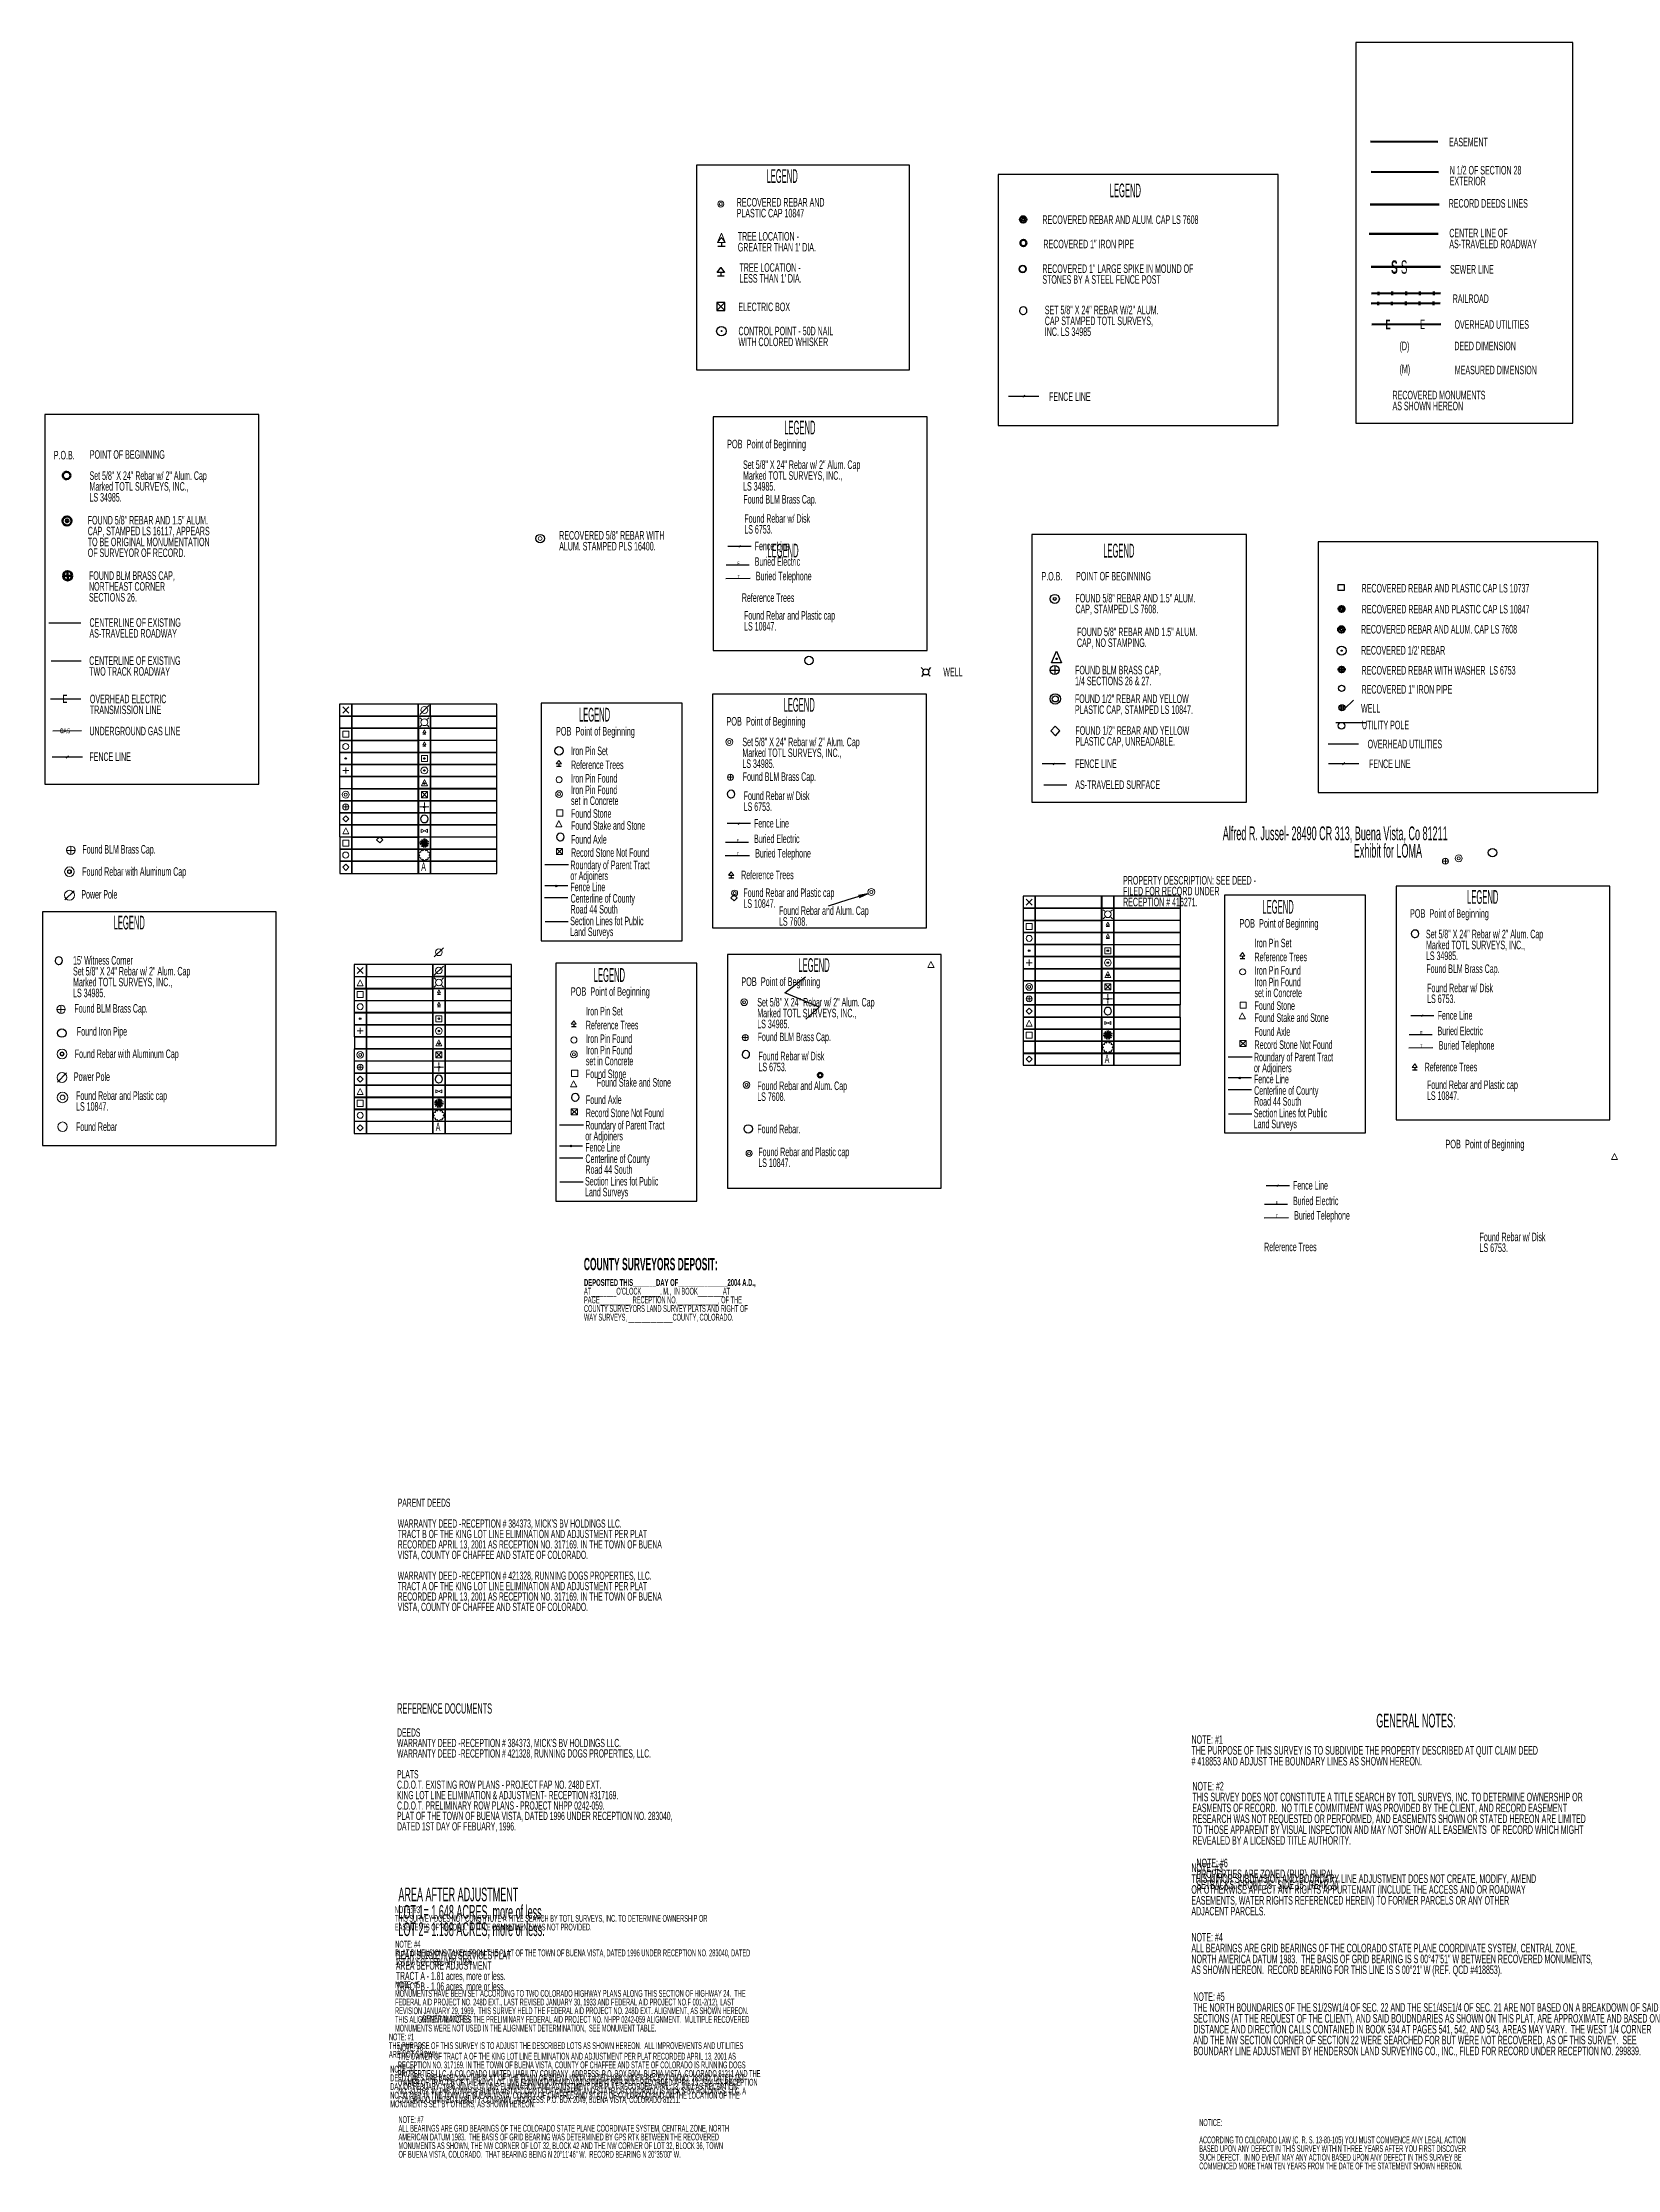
# Model space of a CAD drawing. Extents: x 2835785 to 2851632, y 1243954 to 1251877.
# Drawn here: x 2845660 to 2846285, y 1246452 to 1247297 of the extents above; entities that cross this region are included whole.
import ezdxf

# ---------------------------------------------------------------- set-up
doc = ezdxf.new("R2010")
doc.units = 0
doc.header["$MEASUREMENT"] = 0
for name, pattern in [('BuriedElec1', [274.620044, 112.857554, -48.904936, 112.857554]), ('BuriedElec2', [274.605221, 112.851462, -48.902297, 112.851462]), ('BuriedElec3', [274.608061, 112.852629, -48.902802, 112.852629]), ('BuriedElec4', [274.617714, 112.856596, -48.904521, 112.856596]), ('BuriedTel2', [287.135523, 118.000902, -51.13372, 118.000902]), ('BuriedTel3', [287.135484, 118.000885, -51.133713, 118.000885]), ('BuriedTel4', [287.119076, 117.994142, -51.130791, 117.994142]), ('BuriedTel5', [287.1217, 117.995221, -51.131258, 117.995221]), ('Centerline', [278.414784, 123.739904, -12.373993, 6.186995, -12.373987, 123.739904]), ('Centerline1', [278.409202, 123.737423, -12.373745, 6.186871, -12.373739, 123.737423]), ('Centerline2', [278.379088, 123.724039, -12.372407, 6.186202, -12.372401, 123.724039]), ('Dash Dot1', [179.077176, 44.769293, -40.292361, 8.953858, -40.29237, 44.769293]), ('Dash Long', [361.997078, 157.793599, -46.409879, 157.793599]), ('Dash Long1', [362.004191, 157.7967, -46.410791, 157.7967]), ('Dash1', [137.318013, 45.77267, -45.77267, 45.77267, -3.41033e-06]), ('Dash2', [127.91248, 42.637492, -42.637492, 42.637492, -3.17674e-06]), ('Electric', [411.702561, 123.510773, -123.510773, 123.510773, -41.170241]), ('Electric1', [362.022015, 108.606609, -108.606609, 108.606609, -36.202189]), ('Fence Rail11', [362.034043, 144.813615, -72.406813, 144.813615]), ('Fence Rail2', [275.933575, 110.373428, -55.186718, 110.373428]), ('Fence Rail3', [275.9748, 110.389919, -55.194963, 110.389919]), ('Fence Rail4', [275.979843, 110.391936, -55.195972, 110.391936]), ('Fence Rail5', [275.939556, 110.375821, -55.187915, 110.375821]), ('Fence Rail6', [275.978904, 110.39156, -55.195784, 110.39156]), ('Fence Rail7', [362.013121, 144.805246, -72.402629, 144.805246]), ('Fence Rail8', [362.031146, 144.812456, -72.406233, 144.812456]), ('Gas Line1', [340.618856, 63.866037, -149.020745, 63.866037, -63.866037]), ('Long Dash', [284.885439, 94.961813, -47.480907, 94.961813, -47.480907]), ('Long Dash1', [284.862527, 94.954176, -47.477088, 94.954176, -47.477088]), ('Long Dash2', [284.883347, 94.961116, -47.480558, 94.961116, -47.480558]), ('PropertyLineShort', [823.401, 294.071791, -58.814372, 29.407179, -58.814344, 29.407179, -58.814344, 294.071791]), ('Sanitary Sewer1', [823.391687, 176.441086, -294.068465, 176.441086, -176.441051]), ('WaterCourse', [411.705882, 74.855611, -261.99466, 74.855611])]:
    doc.linetypes.add(name, pattern=pattern)
for name, color, linetype, true_color in [('Layout', 5, 'Continuous', 0x0000ff), ('Lot_Line', 3, 'Continuous', 0x00ff00), ('Text', 5, 'Continuous', 0x0000ff)]:
    doc.layers.add(name, color=color, linetype=linetype, true_color=true_color)
doc.styles.add('Arial10', font='arialbd.ttf', dxfattribs={"width": 0.415929, "height": 2.448333})
doc.styles.add('Arial11', font='arialbd.ttf', dxfattribs={"width": 0.416099, "height": 4.161667})
doc.styles.add('Arial2', font='arialbd.ttf', dxfattribs={"width": 0.38379, "height": 6.21})
doc.styles.add('Arial3', font='arialbd.ttf', dxfattribs={"width": 0.384244, "height": 3.448333})
doc.styles.add('Arial8', font='arialbd.ttf', dxfattribs={"width": 0.416215, "height": 6.763333})
doc.styles.add('Arial9', font='arialbd.ttf', dxfattribs={"width": 0.416197, "height": 4.733333})
doc.styles.add('Banjoman Open Bold2', font='txt', dxfattribs={"width": 0.383816, "height": 6.9})

msp = doc.modelspace()

# ---------------------------------------------------------------- texts
at = {"layer": 'Layout'}
for s, height, width, p in [('EASEMENT', 3.395, 0.493735, (2846218.52, 1247255.68)), ('LEGEND', 5.452, 0.400365, (2845947.43, 1247241.13)), ('N 1/2 OF SECTION 28 ', 3.395, 0.493735, (2846218.8, 1247244.49)), ('LEGEND', 5.452, 0.400365, (2846083.76, 1247235.44)), ('EXTERIOR', 3.395, 0.493735, (2846218.8, 1247240.17)), ('RECOVERED REBAR AND ', 3.395, 0.493735, (2845935.58, 1247231.75)), ('PLASTIC CAP 10847', 3.395, 0.493735, (2845935.58, 1247227.44)), ('RECORD DEEDS LINES', 3.395, 0.493735, (2846218.4, 1247231.31)), ('TREE LOCATION - ', 3.395, 0.493735, (2845936, 1247218.23)), ('RECOVERED REBAR AND ALUM. CAP LS 7608', 3.395, 0.493735, (2846057.03, 1247224.85)), ('CENTER LINE OF', 3.395, 0.493735, (2846218.66, 1247219.51)), ("GREATER THAN 1' DIA.", 3.395, 0.493735, (2845936, 1247213.91)), ('RECOVERED 1" IRON PIPE', 3.395, 0.493735, (2846057.42, 1247215.16)), ('AS-TRAVELED ROADWAY', 3.395, 0.493735, (2846218.66, 1247215.19)), ('TREE LOCATION - ', 3.395, 0.493735, (2845936.69, 1247205.83)), ("LESS THAN 1' DIA.", 3.395, 0.493735, (2845936.69, 1247201.52)), ('STONES BY A STEEL FENCE POST', 3.395, 0.493735, (2846057, 1247201.08)), ('RECOVERED 1" LARGE SPIKE IN MOUND OF ', 3.395, 0.493735, (2846057, 1247205.39)), ('SEWER LINE', 3.395, 0.493735, (2846219.01, 1247205.15)), ('RAILROAD', 3.395, 0.493735, (2846220.02, 1247193.45)), ('ELECTRIC BOX', 3.395, 0.493735, (2845936.21, 1247190.2)), ('SET 5/8" X 24" REBAR W/2" ALUM. ', 3.395, 0.493735, (2846057.97, 1247188.97)), ('CAP STAMPED TOTL SURVEYS, ', 3.395, 0.493735, (2846057.97, 1247184.65)), ('WITH COLORED WHISKER', 3.395, 0.493735, (2845936.27, 1247176.3)), ('CONTROL POINT - 50D NAIL ', 3.395, 0.493735, (2845936.27, 1247180.61)), ('INC. LS 34985', 3.395, 0.493735, (2846057.97, 1247180.34)), ('OVERHEAD UTILITIES', 3.395, 0.493735, (2846220.72, 1247183.2)), ('(D)', 3.395, 0.493735, (2846198.89, 1247174.69)), ('DEED DIMENSION', 3.395, 0.493735, (2846220.64, 1247174.69)), ('(M)', 3.395, 0.493735, (2846198.89, 1247165.55)), ('MEASURED DIMENSION', 3.395, 0.493735, (2846220.85, 1247165.13)), ('FENCE LINE', 3.395, 0.493735, (2846059.66, 1247154.56)), ('AS SHOWN HEREON', 3.395, 0.493735, (2846196.11, 1247150.83)), ('RECOVERED MONUMENTS ', 3.395, 0.493735, (2846196.11, 1247155.15)), ('LEGEND', 5.452, 0.400365, (2845954.47, 1247141.23)), ('P.O.B.', 3.395, 0.493735, (2845664.31, 1247131.3)), ('POINT OF BEGINNING', 3.395, 0.493735, (2845678.63, 1247131.55)), ('Set 5/8" X 24" Rebar w/ 2" Alum. Cap', 3.395, 0.493735, (2845938.11, 1247127.52)), ('Set 5/8" X 24" Rebar w/ 2" Alum. Cap', 3.395, 0.493735, (2845678.48, 1247123.18)), ('Marked TOTL SURVEYS, INC.,', 3.395, 0.493735, (2845678.48, 1247118.87)), ('Marked TOTL SURVEYS, INC.,', 3.395, 0.493735, (2845938.11, 1247123.21)), ('LS 34985.', 3.395, 0.493735, (2845938.11, 1247118.9)), ('LS 34985.', 3.395, 0.493735, (2845678.48, 1247114.55)), ('Found BLM Brass Cap.', 3.395, 0.493735, (2845938.24, 1247113.76)), ('CAP, STAMPED LS 16117, APPEARS ', 3.395, 0.493735, (2845677.79, 1247101.15)), ('FOUND 5/8" REBAR AND 1.5" ALUM. ', 3.395, 0.493735, (2845677.79, 1247105.46)), ('RECOVERED 5/8" REBAR WITH ', 3.395, 0.493735, (2845865.06, 1247099.44)), ('Found Rebar w/ Disk', 3.395, 0.493735, (2845938.6, 1247106.13)), ('LS 6753.', 3.395, 0.493735, (2845938.6, 1247101.82)), ('TO BE ORIGINAL MONUMENTATION ', 3.395, 0.493735, (2845677.79, 1247096.83)), ('OF SURVEYOR OF RECORD.', 3.395, 0.493735, (2845677.79, 1247092.52)), ('ALUM. STAMPED PLS 16400.', 3.395, 0.493735, (2845865.06, 1247095.13)), ('Fence Line', 3.395, 0.493735, (2845942.74, 1247095.21)), ('LEGEND', 5.452, 0.400365, (2845947.76, 1247092.36)), ('LEGEND', 5.452, 0.400365, (2846081.17, 1247092.32)), ('FOUND BLM BRASS CAP,', 3.395, 0.493735, (2845678.28, 1247083.45)), ('Buried Electric', 3.395, 0.493735, (2845942.72, 1247089.04)), ('Buried Telephone', 3.395, 0.493735, (2845943.2, 1247083.28)), ('P.O.B.', 3.395, 0.493735, (2846056.66, 1247083.2)), ('POINT OF BEGINNING', 3.395, 0.493735, (2846070.4, 1247083.21)), ('SECTIONS 26.', 3.395, 0.493735, (2845678.28, 1247074.83)), ('NORTHEAST CORNER', 3.395, 0.493735, (2845678.28, 1247079.14)), ('Reference Trees', 3.395, 0.493735, (2845937.61, 1247074.68)), ('FOUND 5/8" REBAR AND 1.5" ALUM. ', 3.395, 0.493735, (2846070.14, 1247074.49)), ('RECOVERED REBAR AND PLASTIC CAP LS 10737', 3.395, 0.493735, (2846183.81, 1247078.44)), ('Found Rebar and Plastic cap', 3.395, 0.493735, (2845938.51, 1247067.64)), ('CAP, STAMPED LS 7608.', 3.395, 0.493735, (2846070.14, 1247070.18)), ('RECOVERED REBAR AND PLASTIC CAP LS 10847', 3.395, 0.493735, (2846183.86, 1247070.11)), ('AS-TRAVELED ROADWAY', 3.395, 0.493735, (2845678.46, 1247060.49)), ('CENTERLINE OF EXISTING ', 3.395, 0.493735, (2845678.46, 1247064.81)), ('LS 10847.', 3.395, 0.493735, (2845938.51, 1247063.33)), ('FOUND 5/8" REBAR AND 1.5" ALUM. ', 3.395, 0.493735, (2846070.74, 1247061.1)), ('RECOVERED REBAR AND ALUM. CAP LS 7608', 3.395, 0.493735, (2846183.59, 1247062.14)), ('CENTERLINE OF EXISTING ', 3.395, 0.493735, (2845678.37, 1247049.68)), ('CAP, NO STAMPING.', 3.395, 0.493735, (2846070.74, 1247056.78)), ("RECOVERED 1/2' REBAR", 3.395, 0.493735, (2846183.63, 1247053.78)), ('TWO TRACK ROADWAY', 3.395, 0.493735, (2845678.37, 1247045.37)), ('WELL', 3.395, 0.493735, (2846017.65, 1247045.14)), ('1/4 SECTIONS 26 & 27.', 3.395, 0.493735, (2846070, 1247041.59)), ('FOUND BLM BRASS CAP,', 3.395, 0.493735, (2846070, 1247045.91)), ('RECOVERED REBAR WITH WASHER  LS 6753', 3.395, 0.493735, (2846183.81, 1247045.81)), ('OVERHEAD ELECTRIC ', 3.395, 0.493735, (2845678.64, 1247034.45)), ('LEGEND', 5.452, 0.400365, (2845954.21, 1247031.08)), ('FOUND 1/2" REBAR AND YELLOW ', 3.395, 0.493735, (2846069.93, 1247034.52)), ('RECOVERED 1" IRON PIPE', 3.395, 0.493735, (2846183.81, 1247038.24)), ('TRANSMISSION LINE', 3.395, 0.493735, (2845678.64, 1247030.13)), ('LEGEND', 5.452, 0.400365, (2845872.91, 1247027.16)), ('PLASTIC CAP, STAMPED LS 10847.', 3.395, 0.493735, (2846069.93, 1247030.21)), ('WELL', 3.395, 0.493735, (2846183.61, 1247030.74)), ('UTILITY POLE', 3.395, 0.493735, (2846183.95, 1247024.1)), ('UNDERGROUND GAS LINE', 3.395, 0.493735, (2845678.46, 1247021.68)), ('Set 5/8" X 24" Rebar w/ 2" Alum. Cap', 3.395, 0.493735, (2845937.84, 1247017.38)), ('FOUND 1/2" REBAR AND YELLOW ', 3.395, 0.493735, (2846070.14, 1247021.9)), ('PLASTIC CAP, UNREADABLE.', 3.395, 0.493735, (2846070.14, 1247017.59)), ('OVERHEAD UTILITIES', 3.395, 0.493735, (2846186.21, 1247016.53)), ('FENCE LINE', 3.395, 0.493735, (2845678.42, 1247011.49)), ('Reference Trees', 3.395, 0.493735, (2845869.76, 1247008.28)), ('Iron Pin Set', 3.395, 0.493735, (2845869.76, 1247013.82)), ('Marked TOTL SURVEYS, INC.,', 3.395, 0.493735, (2845937.84, 1247013.06)), ('LS 34985.', 3.395, 0.493735, (2845937.84, 1247008.75)), ('FENCE LINE', 3.395, 0.493735, (2846070.05, 1247008.7)), ('FENCE LINE', 3.395, 0.493735, (2846186.74, 1247008.68)), ('Iron Pin Found', 3.395, 0.493735, (2845869.76, 1246998.32)), ('Iron Pin Found', 3.395, 0.493735, (2845869.78, 1247002.91)), ('Found BLM Brass Cap.', 3.395, 0.493735, (2845937.98, 1247003.61)), ('AS-TRAVELED SURFACE', 3.395, 0.493735, (2846070.09, 1247000.39)), ('set in Concrete', 3.395, 0.493735, (2845869.76, 1246994.01)), ('Found Rebar w/ Disk', 3.395, 0.493735, (2845938.34, 1246995.98)), ('LS 6753.', 3.395, 0.493735, (2845938.34, 1246991.67)), ('Found Stone', 3.395, 0.493735, (2845869.77, 1246988.94)), ('Found Stake and Stone', 3.395, 0.493735, (2845869.77, 1246984.17)), ('Fence Line', 3.395, 0.493735, (2845942.47, 1246985.06)), ('Found BLM Brass Cap.', 3.395, 0.493735, (2845675.65, 1246974.71)), ('Found Axle', 3.395, 0.493735, (2845869.77, 1246978.64)), ('Record Stone Not Found', 3.395, 0.493735, (2845869.77, 1246973.41)), ('Buried Electric', 3.395, 0.493735, (2845942.46, 1246978.89)), ('Buried Telephone', 3.395, 0.493735, (2845942.93, 1246973.14)), ('Exhibit for LOMA', 5.4317, 0.493846, (2846180.7, 1246973.14)), ('Found Rebar with Aluminum Cap', 3.395, 0.493735, (2845675.59, 1246965.89)), ('or Adjoiners', 3.395, 0.493735, (2845869.52, 1246964.2)), ('Roundary of Parent Tract', 3.395, 0.493735, (2845869.52, 1246968.51)), ('Reference Trees', 3.395, 0.493735, (2845937.35, 1246964.54)), ('Power Pole', 3.395, 0.493735, (2845675.23, 1246956.81)), ('Fence Line', 3.395, 0.493735, (2845869.52, 1246959.76)), ('Found Rebar and Plastic cap', 3.395, 0.493735, (2845938.24, 1246957.49)), ('PROPERTY DESCRIPTION: SEE DEED - ', 3.395, 0.493735, (2846089.07, 1246962.41)), ('FILED FOR RECORD UNDER ', 3.395, 0.493735, (2846089.07, 1246958.1)), ('LEGEND', 5.452, 0.400365, (2846225.73, 1246954.75)), ('Centerline of County', 3.395, 0.493735, (2845869.59, 1246955.22)), ('Road 44 South', 3.395, 0.493735, (2845869.59, 1246950.9)), ('LS 10847.', 3.395, 0.493735, (2845938.24, 1246953.18)), ('Found Rebar and Alum. Cap', 3.395, 0.493735, (2845952.36, 1246950.35)), ('RECEPTION # 416271.', 3.395, 0.493735, (2846089.07, 1246953.78)), ('LEGEND', 5.452, 0.400365, (2846144.44, 1246950.83)), ('LEGEND', 5.452, 0.400365, (2845688.07, 1246944.56)), ('Section Lines fot Public', 3.395, 0.493735, (2845869.44, 1246946.25)), ('Land Surveys', 3.395, 0.493735, (2845869.44, 1246941.94)), ('LS 7608.', 3.395, 0.493735, (2845952.36, 1246946.04)), ('Set 5/8" X 24" Rebar w/ 2" Alum. Cap', 3.395, 0.493735, (2846209.37, 1246941.05)), ("15' Witness Corner", 3.395, 0.493735, (2845671.95, 1246930.6)), ('Reference Trees', 3.395, 0.493735, (2846141.29, 1246931.95)), ('Iron Pin Set', 3.395, 0.493735, (2846141.29, 1246937.49)), ('Marked TOTL SURVEYS, INC.,', 3.395, 0.493735, (2846209.37, 1246936.73)), ('LS 34985.', 3.395, 0.493735, (2846209.37, 1246932.42)), ('Set 5/8" X 24" Rebar w/ 2" Alum. Cap', 3.395, 0.493735, (2845671.95, 1246926.29)), ('Marked TOTL SURVEYS, INC.,', 3.395, 0.493735, (2845671.95, 1246921.97)), ('LEGEND', 5.452, 0.400365, (2845878.81, 1246923.75)), ('LEGEND', 5.452, 0.400365, (2845960.1, 1246927.68)), ('Iron Pin Found', 3.395, 0.493735, (2846141.28, 1246922)), ('Iron Pin Found', 3.395, 0.493735, (2846141.3, 1246926.58)), ('Found BLM Brass Cap.', 3.395, 0.493735, (2846209.5, 1246927.28)), ('LS 34985.', 3.395, 0.493735, (2845671.95, 1246917.66)), ('Set 5/8" X 24" Rebar w/ 2" Alum. Cap', 3.395, 0.493735, (2845943.74, 1246913.97)), ('set in Concrete', 3.395, 0.493735, (2846141.28, 1246917.68)), ('Found Rebar w/ Disk', 3.395, 0.493735, (2846209.86, 1246919.65)), ('LS 6753.', 3.395, 0.493735, (2846209.86, 1246915.34)), ('Found BLM Brass Cap.', 3.395, 0.493735, (2845672.51, 1246911.51)), ('Reference Trees', 3.395, 0.493735, (2845875.66, 1246904.88)), ('Iron Pin Set', 3.395, 0.493735, (2845875.66, 1246910.41)), ('Marked TOTL SURVEYS, INC.,', 3.395, 0.493735, (2845943.74, 1246909.66)), ('LS 34985.', 3.395, 0.493735, (2845943.74, 1246905.35)), ('Found Stone', 3.395, 0.493735, (2846141.29, 1246912.61)), ('Found Stake and Stone', 3.395, 0.493735, (2846141.29, 1246907.84)), ('Fence Line', 3.395, 0.493735, (2846214, 1246908.74)), ('Found Iron Pipe', 3.395, 0.493735, (2845673.46, 1246902.38)), ('Iron Pin Found', 3.395, 0.493735, (2845875.67, 1246899.5)), ('Found BLM Brass Cap.', 3.395, 0.493735, (2845943.87, 1246900.21)), ('Found Axle', 3.395, 0.493735, (2846141.29, 1246902.31)), ('Record Stone Not Found', 3.395, 0.493735, (2846141.29, 1246897.09)), ('Buried Electric', 3.395, 0.493735, (2846213.98, 1246902.57)), ('Buried Telephone', 3.395, 0.493735, (2846214.46, 1246896.81)), ('Found Rebar with Aluminum Cap', 3.395, 0.493735, (2845672.64, 1246893.47)), ('set in Concrete', 3.395, 0.493735, (2845875.66, 1246890.61)), ('Iron Pin Found', 3.395, 0.493735, (2845875.66, 1246894.92)), ('Found Rebar w/ Disk', 3.395, 0.493735, (2845944.23, 1246892.58)), ('LS 6753.', 3.395, 0.493735, (2845944.23, 1246888.26)), ('or Adjoiners', 3.395, 0.493735, (2846141.05, 1246887.87)), ('Roundary of Parent Tract', 3.395, 0.493735, (2846141.05, 1246892.18)), ('Reference Trees', 3.395, 0.493735, (2846208.87, 1246888.21)), ('Power Pole', 3.395, 0.493735, (2845672.28, 1246884.39)), ('Found Stone', 3.395, 0.493735, (2845875.66, 1246885.53)), ('Found Stake and Stone', 3.395, 0.493735, (2845880.04, 1246882.1)), ('Found Rebar and Alum. Cap', 3.395, 0.493735, (2845943.74, 1246880.77)), ('Fence Line', 3.395, 0.493735, (2846141.05, 1246883.44)), ('Found Rebar and Plastic cap', 3.395, 0.493735, (2846209.77, 1246881.17)), ('Found Rebar and Plastic cap', 3.395, 0.493735, (2845673.14, 1246876.87)), ('LS 10847.', 3.395, 0.493735, (2845673.14, 1246872.56)), ('Found Axle', 3.395, 0.493735, (2845875.67, 1246875.24)), ('LS 7608.', 3.395, 0.493735, (2845943.74, 1246876.46)), ('Centerline of County', 3.395, 0.493735, (2846141.12, 1246878.89)), ('Road 44 South', 3.395, 0.493735, (2846141.12, 1246874.57)), ('LS 10847.', 3.395, 0.493735, (2846209.77, 1246876.85)), ('Found Rebar', 3.395, 0.493735, (2845673.09, 1246864.5)), ('Roundary of Parent Tract', 3.395, 0.493735, (2845875.42, 1246865.11)), ('Record Stone Not Found', 3.395, 0.493735, (2845875.67, 1246870.01)), ('Found Rebar.', 3.395, 0.493735, (2845943.74, 1246863.61)), ('Section Lines fot Public', 3.395, 0.493735, (2846140.97, 1246869.92)), ('Land Surveys', 3.395, 0.493735, (2846140.97, 1246865.61)), ('or Adjoiners', 3.395, 0.493735, (2845875.42, 1246860.79)), ('Fence Line', 3.395, 0.493735, (2845875.42, 1246856.36)), ('Found Rebar and Plastic cap', 3.395, 0.493735, (2845944.14, 1246854.51)), ('Centerline of County', 3.395, 0.493735, (2845875.49, 1246851.81)), ('Road 44 South', 3.395, 0.493735, (2845875.49, 1246847.5)), ('LS 10847.', 3.395, 0.493735, (2845944.14, 1246850.2)), ('Section Lines fot Public', 3.395, 0.493735, (2845875.34, 1246842.85)), ('Land Surveys', 3.395, 0.493735, (2845875.34, 1246838.54)), ('Fence Line', 3.395, 0.493735, (2846156.57, 1246841.22)), ('Buried Electric', 3.395, 0.493735, (2846156.55, 1246835.05)), ('Buried Telephone', 3.395, 0.493735, (2846157.03, 1246829.29)), ('Found Rebar w/ Disk', 3.395, 0.493735, (2846230.68, 1246820.74)), ('Reference Trees', 3.395, 0.493735, (2846145.09, 1246816.76)), ('LS 6753.', 3.395, 0.493735, (2846230.68, 1246816.43)), ('PARENT DEEDS', 3.2583, 0.49368, (2845800.93, 1246715.21)), ("WARRANTY DEED -RECEPTION # 384373, MICK'S BV HOLDINGS LLC.", 3.2583, 0.49368, (2845800.93, 1246706.93)), ('TRACT B OF THE KING LOT LINE ELIMINATION AND ADJUSTMENT PER PLAT ', 3.2583, 0.49368, (2845800.93, 1246702.79)), ('VISTA, COUNTY OF CHAFFEE AND STATE OF COLORADO.', 3.2583, 0.49368, (2845800.93, 1246694.51)), ('RECORDED APRIL 13, 2001 AS RECEPTION NO. 317169. IN THE TOWN OF BUENA ', 3.2583, 0.49368, (2845800.93, 1246698.65)), ('WARRANTY DEED -RECEPTION # 421328, RUNNING DOGS PROPERTIES, LLC.', 3.2583, 0.49368, (2845800.93, 1246686.23)), ('TRACT A OF THE KING LOT LINE ELIMINATION AND ADJUSTMENT PER PLAT ', 3.2583, 0.49368, (2845800.93, 1246682.09)), ('RECORDED APRIL 13, 2001 AS RECEPTION NO. 317169. IN THE TOWN OF BUENA ', 3.2583, 0.49368, (2845800.93, 1246677.95)), ('VISTA, COUNTY OF CHAFFEE AND STATE OF COLORADO.', 3.2583, 0.49368, (2845800.93, 1246673.81)), ('REFERENCE DOCUMENTS', 4.0733, 0.494032, (2845800.7, 1246633.08)), ('GENERAL NOTES:', 5.4317, 0.493846, (2846189.64, 1246627.55)), ("WARRANTY DEED -RECEPTION # 384373, MICK'S BV HOLDINGS LLC.", 3.2583, 0.49368, (2845800.66, 1246619.76)), ('DEEDS', 3.258, 0.49368, (2845800.66, 1246623.9)), ('NOTE: #1 ', 3.395, 0.493735, (2846116.24, 1246621.07)), ('WARRANTY DEED -RECEPTION # 421328, RUNNING DOGS PROPERTIES, LLC.', 3.2583, 0.49368, (2845800.66, 1246615.62)), ('# 418853 AND ADJUST THE BOUNDARY LINES AS SHOWN HEREON.', 3.395, 0.493735, (2846116.24, 1246612.45)), ('THE PURPOSE OF THIS SURVEY IS TO SUBDIVIDE THE PROPERTY DESCRIBED AT QUIT CLAIM DEED ', 3.395, 0.493735, (2846116.24, 1246616.76)), ('C.D.O.T. EXISTING ROW PLANS - PROJECT FAP NO. 248D EXT.', 3.2583, 0.49368, (2845800.66, 1246603.2)), ('PLATS', 3.258, 0.49368, (2845800.66, 1246607.34)), ('NOTE: #2', 3.395, 0.493735, (2846116.59, 1246602.54)), ('C.D.O.T. PRELIMINARY ROW PLANS - PROJECT NHPP 0242-059.', 3.2583, 0.49368, (2845800.66, 1246594.92)), ('KING LOT LINE ELIMINATION & ADJUSTMENT- RECEPTION #317169.', 3.2583, 0.49368, (2845800.66, 1246599.06)), ('THIS SURVEY DOES NOT CONSTITUTE A TITLE SEARCH BY TOTL SURVEYS, INC. TO DETERMINE OWNERSHIP OR ', 3.395, 0.493735, (2846116.59, 1246598.22)), ('EASMENTS OF RECORD.  NO TITLE COMMITMENT WAS PROVIDED BY THE CLIENT, AND RECORD EASEMENT ', 3.395, 0.493735, (2846116.59, 1246593.91)), ('PLAT OF THE TOWN OF BUENA VISTA, DATED 1996 UNDER RECEPTION NO. 283040, ', 3.2583, 0.49368, (2845800.66, 1246590.78)), ('DATED 1ST DAY OF FEBUARY, 1996.', 3.2583, 0.49368, (2845800.66, 1246586.64)), ('TO THOSE APPARENT BY VISUAL INSPECTION AND MAY NOT SHOW ALL EASEMENTS  OF RECORD WHICH MIGHT ', 3.395, 0.493735, (2846116.59, 1246585.28)), ('RESEARCH WAS NOT REQUESTED OR PERFORMED, AND EASEMENTS SHOWN OR STATED HEREON ARE LIMITED ', 3.395, 0.493735, (2846116.59, 1246589.6)), ('REVEALED BY A LICENSED TITLE AUTHORITY.', 3.395, 0.493735, (2846116.59, 1246580.97)), ('NOTE: #3 ', 3.395, 0.493735, (2846116.19, 1246570.13)), ('NOTE: #6', 3.395, 0.493735, (2846118.21, 1246572.02)), ('PROPERTIES ARE ZONED (RUR)  RURAL.', 3.395, 0.493735, (2846118.21, 1246567.71)), ('AREA AFTER ADJUSTMENT', 5.4317, 0.493846, (2845801.19, 1246558.5)), ('THIS MINOR SUBDIVISION AND BOUNDARY LINE ADJUSTMENT DOES NOT CREATE, MODIFY, AMEND ', 3.395, 0.493735, (2846116.19, 1246565.82)), ('OR OTHERWISE AFFECT ANY RIGHTS APPURTENANT (INCLUDE THE ACCESS AND OR ROADWAY ', 3.395, 0.493735, (2846116.19, 1246561.5)), ("SETBACKS: FRONT 25', SIDE 15', REAR 20'", 3.395, 0.493735, (2846118.21, 1246563.39)), ('NOTE: #3', 2.715, 0.494403, (2845799.77, 1246553.8)), ('LOT 1= 1.648 ACRES, more of less.', 5.4317, 0.493846, (2845801.19, 1246551.6)), ('ADJACENT PARCELS.', 3.395, 0.493735, (2846116.19, 1246552.88)), ('EASEMENTS, WATER RIGHTS REFERENCED HEREIN) TO FORMER PARCELS OR ANY OTHER ', 3.395, 0.493735, (2846116.19, 1246557.19)), ('THIS SURVEY DOES NOT CONSTITUTE A TITLE SEARCH BY TOTL SURVEYS, INC. TO DETERMINE OWNERSHIP OR ', 2.715, 0.494403, (2845799.77, 1246550.35)), ('EASEMENTS OF RECORD.  A TITLE COMMITMENT WAS NOT PROVIDED.', 2.715, 0.494403, (2845799.77, 1246546.9)), ('LOT 2= 1.198 ACRES, more or less.', 5.4317, 0.493846, (2845801.19, 1246544.7)), ('NOTE: #4', 3.395, 0.493735, (2846116.2, 1246542.54)), ('NOTE: #4', 2.715, 0.494403, (2845799.95, 1246540.1)), ('PLAT DIMENSIONS TAKEN FROM THE PLAT OF THE TOWN OF BUENA VISTA, DATED 1996 UNDER RECEPTION NO. 283040, DATED ', 2.715, 0.494403, (2845799.95, 1246536.65)), ('BEAR SURVEYING SERVICES PLAT ', 3.2583, 0.49368, (2845800.22, 1246535.48)), ('ALL BEARINGS ARE GRID BEARINGS OF THE COLORADO STATE PLANE COORDINATE SYSTEM, CENTRAL ZONE, ', 3.395, 0.493735, (2846116.2, 1246538.23)), ('NORTH AMERICA DATUM 1983.  THE BASIS OF GRID BEARING IS S 00%%D47\'51" W BETWEEN RECOVERED MONUMENTS, ', 3.395, 0.493735, (2846116.2, 1246533.91)), ('1ST DAY OF FEBUARY, 1996.', 2.715, 0.494403, (2845799.95, 1246533.2)), ('AREA BEFORE ADJUSTMENT', 3.2583, 0.49368, (2845800.22, 1246531.34)), ('TRACT A - 1.81 acres, more or less.', 3.2583, 0.49368, (2845800.22, 1246527.2)), ("AS SHOWN HEREON.  RECORD BEARING FOR THIS LINE IS S 00%%D21' W (REF. QCD #418853).", 3.395, 0.493735, (2846116.2, 1246529.6)), ('NOTE: #5', 2.715, 0.494403, (2845799.85, 1246524.01)), ('MONUMENTS HAVE BEEN SET ACCORDING TO TWO COLORADO HIGHWAY PLANS ALONG THIS SECTION OF HIGHWAY 24.  THE ', 2.715, 0.494403, (2845799.85, 1246520.56)), ('FEDERAL AID PROJECT NO. 248D EXT., LAST REVISED JANUARY 30, 1933 AND FEDERAL AID PROJECT NO.F 001-2(12), LAST ', 2.715, 0.494403, (2845799.85, 1246517.11)), ('TRACT B - 1.06 acres, more or less.', 3.2583, 0.49368, (2845800.22, 1246523.06)), ('NOTE: #5', 3.395, 0.493735, (2846116.95, 1246518.93)), ('THIS ALIGNMENT MATCHES THE PRELIMINARY FEDERAL AID PROJECT NO. NHPP 0242-059 ALIGNMENT.  MULTIPLE RECOVERED ', 2.715, 0.494403, (2845799.85, 1246510.22)), ('REVISION JANUARY 29, 1969,  THIS SURVEY HELD THE FEDERAL AID PROJECT NO. 248D EXT. ALIGNMENT, AS SHOWN HEREON.  ', 2.715, 0.494403, (2845799.85, 1246513.67)), ('GENERAL NOTES:', 2.715, 0.494403, (2845810.48, 1246510.44)), ('THE NORTH BOUNDARIES OF THE S1/2SW1/4 OF SEC. 22 AND THE SE1/4SE1/4 OF SEC. 21 ARE NOT BASED ON A BREAKDOWN OF SAID ', 3.395, 0.493735, (2846116.95, 1246514.62)), ('SECTIONS (AT THE REQUEST OF THE CLIENT), AND SAID BOUDNDARIES AS SHOWN ON THIS PLAT, ARE APPROXIMATE AND BASED ON ', 3.395, 0.493735, (2846116.95, 1246510.31)), ('NOTE: #1  ', 2.715, 0.494403, (2845797.43, 1246503.26)), ('MONUMENTS WERE NOT USED IN THE ALIGNMENT DETERMINATION,  SEE MONUMENT TABLE.', 2.715, 0.494403, (2845799.85, 1246506.77)), ('AND THE NW SECTION CORNER OF SECTION 22 WERE SEARCHED FOR BUT WERE NOT RECOVERED, AS OF THIS SURVEY.  SEE ', 3.395, 0.493735, (2846116.95, 1246501.68)), ('DISTANCE AND DIRECTION CALLS CONTAINED IN BOOK 534 AT PAGES 541, 542, AND 543, AREAS MAY VARY.  THE WEST 1/4 CORNER ', 3.395, 0.493735, (2846116.95, 1246505.99)), ('ARE NOT SHOWN.', 2.715, 0.494403, (2845797.43, 1246496.36)), ('THE PURPOSE OF THIS SURVEY IS TO ADJUST THE DESCRIBED LOTS AS SHOWN HEREON.  ALL IMPROVEMENTS AND UTILITIES  ', 2.715, 0.494403, (2845797.43, 1246499.81)), ('THE OWNER OF TRACT A OF THE KING LOT LINE ELIMINATION AND ADJUSTMENT PER PLAT RECORDED APRIL 13, 2001 AS ', 2.715, 0.494403, (2845800.98, 1246495.6)), ('NOTE: #6', 2.715, 0.494403, (2845800.98, 1246499.05)), ('RECEPTION NO. 317169. IN THE TOWN OF BUENA VISTA, COUNTY OF CHAFFEE AND STATE OF COLORADO IS RUNNING DOGS ', 2.715, 0.494403, (2845800.98, 1246492.15)), ('BOUNDARY LINE ADJUSTMENT BY HENDERSON LAND SURVEYING CO., INC., FILED FOR RECORD UNDER RECEPTION NO. 299839.', 3.395, 0.493735, (2846116.95, 1246497.37)), ('NOTE: #2', 2.715, 0.494403, (2845797.97, 1246490.45)), ('DEED LINES ARE BASED ON THE PLAT OF THE TOWN OF BUENA VISTA, DATED 1996 UNDER RECEPTION NO. 283040, DATED 1ST ', 2.715, 0.494403, (2845797.97, 1246487)), ('DAY OF FEBUARY, 1996, KING LOT LINE ELIMINATION AND ADJUSTMENT PER PLAT RECORDED APRIL 13, 2001 AS RECEPTION ', 2.715, 0.494403, (2845797.97, 1246483.56)), ('OWNER OF TRACT B OF THE KING LOT LINE ELIMINATION AND ADJUSTMENT PER PLAT RECORDED APRIL 13, 2001 AS RECEPTION ', 2.715, 0.494403, (2845800.98, 1246485.26)), ('PROPERTIES LLC, A COLORADO LIMITED LIABILITY COMPANY, ADDRESS: P.O. BOX 5004, BUENA VISTA, COLORADO 81211 AND THE ', 2.715, 0.494403, (2845800.98, 1246488.7)), ('NO. 317169. IN THE TOWN OF BUENA VISTA, COUNTY OF CHAFFEE AND STATE OF COLORADO AND ON THE LOCATION OF THE ', 2.715, 0.494403, (2845797.97, 1246480.11)), ('MONUMENTS SET BY OTHERS, AS SHOWN HEREON.', 2.715, 0.494403, (2845797.97, 1246476.66)), ('COLORADO LIMITED LIABILITY COMPANY.  ADDRESS: P.O. BOX 2049, BUENA VISTA, COLORADO 81211.', 2.715, 0.494403, (2845800.98, 1246478.36)), ("NO. 317169. IN THE TOWN OF BUENA VISTA, COUNTY OF CHAFFEE AND STATE OF COLORADO IS MICK'S BV HOLDINGS, LLC, A ", 2.715, 0.494403, (2845800.98, 1246481.81)), ('ALL BEARINGS ARE GRID BEARINGS OF THE COLORADO STATE PLANE COORDINATE SYSTEM, CENTRAL ZONE, NORTH ', 2.715, 0.494403, (2845801.23, 1246466.97)), ('NOTE: #7', 2.715, 0.494403, (2845801.23, 1246470.42)), ('NOTICE:', 2.715, 0.494403, (2846119.32, 1246469.25)), ('AMERICAN DATUM 1983.  THE BASIS OF GRID BEARING WAS DETERMINED BY GPS RTK BETWEEN THE RECOVERED ', 2.715, 0.494403, (2845801.23, 1246463.52)), ('MONUMENTS AS SHOWN, THE NW CORNER OF LOT 32, BLOCK 42 AND THE NW CORNER OF LOT 32, BLOCK 36, TOWN ', 2.715, 0.494403, (2845801.23, 1246460.07)), ('ACCORDING TO COLORADO LAW (C. R. S. 13-80-105) YOU MUST COMMENCE ANY LEGAL ACTION ', 2.715, 0.494403, (2846119.32, 1246462.35)), ('BASED UPON ANY DEFECT IN THIS SURVEY WITHIN THREE YEARS AFTER YOU FIRST DISCOVER ', 2.715, 0.494403, (2846119.32, 1246458.9)), ('OF BUENA VISTA, COLORADO.  THAT BEARING BEING N 20%%D11\'46" W.  RECORD BEARING N 20%%D35\'00" W.', 2.715, 0.494403, (2845801.23, 1246456.63)), ('SUCH DEFECT.  IN NO EVENT MAY ANY ACTION BASED UPON ANY DEFECT IN THIS SURVEY BE ', 2.715, 0.494403, (2846119.32, 1246455.45)), ('COMMENCED MORE THAN TEN YEARS FROM THE DATE OF THE STATEMENT SHOWN HEREON.', 2.715, 0.494403, (2846119.32, 1246452.01))]:
    msp.add_text(s, height=height, dxfattribs=dict(at, width=width)).set_placement(p)
at = {"layer": 'Layout', "color": 5, "true_color": 0x0000ff}
for s, height, rotation, style, width, p in [('S', 5.32, 0.0969, 'Arial8', 0.535443, (2846195.52, 1247205.05)), ('E', 3.73, 0.0973, 'Arial9', 0.53552, (2846193.37, 1247183.02)), ('E', 3.28, 0.005, 'Arial11', 0.535346, (2845667.75, 1247034.51)), ('G', 1.93, 0.32464, 'Arial10', 0.535214, (2845666.78, 1247022.51))]:
    msp.add_text(s, height=height, rotation=rotation, dxfattribs=dict(at, style=style, width=width)).set_placement(p)
for s, height, rotation, width, p in [('S', 5.32, 0.0969, 0.535443, (2846199.44, 1247205.06)), ('E', 3.73, 0.0973, 0.53552, (2846207.1, 1247183.05)), ('E', 1.63, 359.99938, 0.535418, (2845935.8, 1247089.06)), ('T', 1.63, 0.62536, 0.535418, (2845935.9, 1247083.76)), ('A', 1.93, 0.32464, 0.535214, (2845668.2, 1247022.51)), ('S', 1.93, 0.32464, 0.535214, (2845669.61, 1247022.52)), ('E', 1.63, 0.00493, 0.535418, (2845935.54, 1246978.91)), ('T', 1.63, 0.6174, 0.535418, (2845935.64, 1246973.61)), ('E', 1.63, 359.99105, 0.535418, (2846207.06, 1246902.58)), ('T', 1.63, 0.62359, 0.535418, (2846207.16, 1246897.29)), ('E', 1.63, 359.99925, 0.535418, (2846149.63, 1246835.07)), ('T', 1.63, 0.61794, 0.535418, (2846149.73, 1246829.77))]:
    msp.add_text(s, height=height, rotation=rotation, dxfattribs=dict(at, width=width)).set_placement(p)
at = {"layer": 'Layout', "color": 18, "true_color": 0x000000, "width": 0.535501}
for p in [(2845931.75, 1247135.7), (2845931.49, 1247025.55), (2845863.77, 1247021.62), (2846203.01, 1246949.22), (2846135.3, 1246945.3), (2845937.39, 1246922.15), (2845869.67, 1246918.22), (2846217.11, 1246857.61)]:
    msp.add_text('POB  Point of Beginning', height=3.395, dxfattribs=at).set_placement(p)
at = {"layer": 'Layout', "style": 'Banjoman Open Bold2', "width": 0.493846}
msp.add_text('Alfred R. Jussel- 28490 CR 313, Buena Vista, Co 81211', height=5.4317, dxfattribs=at).set_placement((2846128.67, 1246980.04))
at = {"layer": 'Lot_Line'}
for s, height, style, width, p in [('COUNTY SURVEYORS DEPOSIT:', 4.8883, 'Arial2', 0.493785, (2845874.84, 1246809.19)), ('DEPOSITED THIS_______DAY OF_______________2004 A.D., ', 2.715, 'Arial3', 0.494403, (2845874.91, 1246802.96))]:
    msp.add_text(s, height=height, dxfattribs=dict(at, style=style, width=width)).set_placement(p)
at = {"layer": 'Lot_Line', "width": 0.494403}
for s, p in [("AT________O'CLOCK______. M.,  IN BOOK________AT ", (2845874.91, 1246799.51)), ('PAGE__________ RECEPTION NO._____________, OF THE ', (2845874.91, 1246796.06)), ('WAY SURVEYS, ______________COUNTY, COLORADO.', (2845874.91, 1246789.17)), ('COUNTY SURVEYORS LAND SURVEY PLATS AND RIGHT OF ', (2845874.91, 1246792.61))]:
    msp.add_text(s, height=2.715, dxfattribs=at).set_placement(p)
at = {"layer": 'Text', "color": 18, "true_color": 0x000000, "width": 0.493735}
for p in [(2845810.25, 1246967.85), (2846081.75, 1246891.48), (2845816, 1246864.48)]:
    msp.add_text('A', height=3.39, dxfattribs=at).set_placement(p)

# ---------------------------------------------------------------- linework, layer by layer
at = {"layer": 'Layout', "color": 5, "linetype": 'ByBlock', "lineweight": 211, "ltscale": 30, "true_color": 0x0000ff}
msp.add_line((2846214.06, 1247257.5), (2846187.33, 1247257.58), dxfattribs=at)
at = {"layer": 'Layout', "color": 5, "linetype": 'ByBlock', "lineweight": 120, "ltscale": 30, "true_color": 0x0000ff}
msp.add_line((2846214.31, 1247245.43), (2846187.58, 1247245.51), dxfattribs=at)
at = {"layer": 'Layout', "color": 5, "linetype": 'ByBlock', "ltscale": 30, "true_color": 0x0000ff}
for p, q in [((2845928.13, 1247216.06), (2845930.93, 1247216.06)), ((2845928.13, 1247216.06), (2845930.93, 1247216.06)), ((2845929.48, 1247217.65), (2845929.48, 1247216.04)), ((2845929.48, 1247217.65), (2845929.48, 1247216.04)), ((2845927.92, 1247204.2), (2845930.64, 1247204.2)), ((2845927.92, 1247204.2), (2845930.64, 1247204.2)), ((2845929.24, 1247205.74), (2845929.23, 1247204.19)), ((2845929.24, 1247205.74), (2845929.23, 1247204.19)), ((2846008.88, 1247048.62), (2846009.77, 1247047.76)), ((2846009.11, 1247045.08), (2846009.9, 1247045.92)), ((2846012.39, 1247045.23), (2846011.6, 1247046.05)), ((2846012.62, 1247048.67), (2846011.71, 1247047.76)), ((2845864.92, 1247010.46), (2845864.92, 1247009.37)), ((2845864.92, 1247010.46), (2845864.92, 1247009.37)), ((2845864.01, 1247009.38), (2845865.9, 1247009.38)), ((2845864.01, 1247009.38), (2845865.9, 1247009.38)), ((2845932.48, 1246965.14), (2845934.37, 1246965.14)), ((2845932.48, 1246965.14), (2845934.37, 1246965.14)), ((2845933.39, 1246966.22), (2845933.39, 1246965.14)), ((2845933.39, 1246966.22), (2845933.39, 1246965.14)), ((2845979.77, 1246956.29), (2845971.91, 1246953.82)), ((2845987.62, 1246958.76), (2845979.77, 1246956.29)), ((2845987.62, 1246958.76), (2845983.93, 1246958.11)), ((2845987.62, 1246958.76), (2845984.22, 1246957.18)), ((2845859.46, 1246947.71), (2845868.63, 1246947.71)), ((2846136.45, 1246934.13), (2846136.44, 1246933.05)), ((2846136.45, 1246934.13), (2846136.44, 1246933.05)), ((2845954.75, 1246919.38), (2845962.86, 1246925.73)), ((2846135.53, 1246933.05), (2846137.42, 1246933.05)), ((2846135.53, 1246933.05), (2846137.42, 1246933.05)), ((2845968.3, 1246913.73), (2845954.75, 1246919.38)), ((2845962.97, 1246908.88), (2845968.3, 1246913.73)), ((2845869.9, 1246905.98), (2845871.8, 1246905.98)), ((2845869.9, 1246905.98), (2845871.8, 1246905.98)), ((2845870.82, 1246907.05), (2845870.82, 1246905.97)), ((2845870.82, 1246907.05), (2845870.82, 1246905.97)), ((2846204, 1246888.82), (2846205.9, 1246888.81)), ((2846204, 1246888.82), (2846205.9, 1246888.81)), ((2846204.92, 1246889.89), (2846204.91, 1246888.81)), ((2846204.92, 1246889.89), (2846204.91, 1246888.81)), ((2846130.98, 1246871.39), (2846140.15, 1246871.38)), ((2845865.35, 1246844.31), (2845874.53, 1246844.31))]:
    msp.add_line(p, q, dxfattribs=at)
at = {"layer": 'Layout', "color": 5, "linetype": 'ByBlock', "lineweight": 120, "true_color": 0x0000ff}
for p, q in [((2846187.75, 1247197.24), (2846215.2, 1247197.29)), ((2846190.49, 1247196.56), (2846190.49, 1247197.93)), ((2846195.98, 1247196.57), (2846195.98, 1247197.94)), ((2846201.47, 1247196.58), (2846201.47, 1247197.95)), ((2846206.96, 1247196.59), (2846206.96, 1247197.96)), ((2846212.45, 1247196.6), (2846212.45, 1247197.97)), ((2846187.61, 1247193.26), (2846215.06, 1247193.31)), ((2846190.36, 1247192.58), (2846190.35, 1247193.95)), ((2846195.85, 1247192.59), (2846195.84, 1247193.96)), ((2846201.34, 1247192.6), (2846201.33, 1247193.97)), ((2846206.82, 1247192.61), (2846206.82, 1247193.98)), ((2846212.31, 1247192.62), (2846212.31, 1247193.99))]:
    msp.add_line(p, q, dxfattribs=at)
at = {"layer": 'Layout', "color": 18, "linetype": 'ByBlock', "lineweight": 25, "ltscale": 30, "true_color": 0x000000}
for p, q in [((2845927.66, 1247193.59), (2845930.84, 1247190.41)), ((2845930.84, 1247193.59), (2845927.66, 1247190.41)), ((2846060.12, 1247047.62), (2846063.72, 1247047.61)), ((2846061.92, 1247049.35), (2846061.96, 1247045.8)), ((2846180.59, 1247035.7), (2846177.06, 1247032.19)), ((2846175.01, 1247032.16), (2846177.07, 1247032.16)), ((2846175.02, 1247033.06), (2846177.08, 1247033.06)), ((2846175.64, 1247033.73), (2846175.64, 1247031.59)), ((2846176.45, 1247033.71), (2846176.44, 1247031.57))]:
    msp.add_line(p, q, dxfattribs=at)
at = {"layer": 'Layout', "color": 5, "linetype": 'ByBlock', "lineweight": 25, "true_color": 0x0000ff}
for p, q in [((2846049.18, 1247155.99), (2846050.03, 1247156.84)), ((2845937.02, 1247097.08), (2845936.37, 1247096.43)), ((2845669.26, 1247012.66), (2845670.11, 1247013.51)), ((2846061.9, 1247010.66), (2846061.25, 1247010.01)), ((2846176.25, 1247010.11), (2846177.1, 1247010.96)), ((2845936.76, 1246986.94), (2845936.11, 1246986.29)), ((2845868.49, 1246961.89), (2845859.29, 1246961.89)), ((2845864.21, 1246962.21), (2845863.56, 1246961.56)), ((2845864.21, 1246961.56), (2845863.56, 1246962.21)), ((2846208.28, 1246910.61), (2846207.63, 1246909.96)), ((2846140.01, 1246885.56), (2846130.81, 1246885.56)), ((2846135.74, 1246885.88), (2846135.09, 1246885.23)), ((2846135.74, 1246885.23), (2846135.09, 1246885.88)), ((2845874.38, 1246858.48), (2845865.18, 1246858.48)), ((2845870.11, 1246858.81), (2845869.46, 1246858.16)), ((2845870.11, 1246858.16), (2845869.46, 1246858.81)), ((2846150.86, 1246843.09), (2846150.2, 1246842.44))]:
    msp.add_line(p, q, dxfattribs=at)
at = {"layer": 'Layout', "color": 18, "linetype": 'ByBlock', "lineweight": 50, "ltscale": 30, "true_color": 0x000000}
for p, q in [((2845669.78, 1247086.79), (2845669.82, 1247083.24)), ((2845667.98, 1247085.06), (2845671.58, 1247085.05))]:
    msp.add_line(p, q, dxfattribs=at)
at = {"layer": 'Layout', "color": 18, "linetype": 'ByBlock', "lineweight": 40, "ltscale": 30, "true_color": 0x000000}
for p, q in [((2846174.54, 1247047.83), (2846176.94, 1247047.83)), ((2846175.89, 1247049.03), (2846175.89, 1247046.63))]:
    msp.add_line(p, q, dxfattribs=at)
at = {"layer": 'Layout', "color": 18, "linetype": 'ByBlock', "lineweight": 0, "ltscale": 30, "true_color": 0x000000}
for p, q in [((2845779.05, 1247032.95), (2845781.45, 1247030.55)), ((2845781.45, 1247032.95), (2845779.05, 1247030.55)), ((2845813.3, 1247033.55), (2845809.7, 1247029.95)), ((2845810.3, 1247028.07), (2845809.7, 1247028.67)), ((2845810.3, 1247028.07), (2845809.7, 1247028.67)), ((2845812.7, 1247028.07), (2845813.3, 1247028.67)), ((2845779.05, 1247023.32), (2845781.45, 1247023.32)), ((2845779.05, 1247023.32), (2845779.05, 1247020.93)), ((2845779.05, 1247020.93), (2845781.45, 1247020.93)), ((2845781.45, 1247023.32), (2845781.45, 1247020.93)), ((2845810.3, 1247025.67), (2845809.7, 1247025.08)), ((2845811.5, 1247022.1), (2845810.9, 1247022.1)), ((2845811.5, 1247022.7), (2845811.5, 1247022.1)), ((2845812.1, 1247022.1), (2845811.5, 1247022.1)), ((2845812.7, 1247025.67), (2845813.3, 1247025.08)), ((2845810.9, 1247017.35), (2845811.5, 1247017.35)), ((2845811.5, 1247017.95), (2845811.5, 1247017.35)), ((2845812.1, 1247017.35), (2845811.5, 1247017.35)), ((2845779.05, 1247007.75), (2845781.45, 1247007.75)), ((2845780.25, 1247008.95), (2845780.25, 1247006.55)), ((2845931.89, 1247005.02), (2845934.29, 1247005.02)), ((2845933.09, 1247006.22), (2845933.09, 1247003.82)), ((2845779.05, 1246993.25), (2845781.45, 1246993.25)), ((2845780.25, 1246994.45), (2845780.25, 1246992.05)), ((2845810.9, 1246993.25), (2845809.7, 1246993.25)), ((2845810.3, 1246999.32), (2845812.7, 1246996.92)), ((2845812.7, 1246999.32), (2845810.3, 1246996.92)), ((2845811.5, 1246995.05), (2845811.5, 1246993.85)), ((2845812.1, 1246993.25), (2845813.3, 1246993.25)), ((2845810.22, 1246983.11), (2845810.22, 1246984.31)), ((2845810.3, 1246984.35), (2845812.7, 1246983.15)), ((2845812.7, 1246984.35), (2845810.3, 1246983.15)), ((2845811.5, 1246992.65), (2845811.5, 1246991.45)), ((2845812.7, 1246983.15), (2845812.7, 1246984.35)), ((2845866.37, 1246976.77), (2845863.97, 1246974.37)), ((2845863.98, 1246976.77), (2845866.38, 1246974.37)), ((2846215.9, 1246971.69), (2846218.31, 1246971.69)), ((2846217.1, 1246972.89), (2846217.1, 1246970.49)), ((2846050.55, 1246956.57), (2846052.95, 1246954.18)), ((2846052.95, 1246956.57), (2846050.55, 1246954.18)), ((2846081.8, 1246951.82), (2846081.2, 1246952.42)), ((2846081.8, 1246951.82), (2846081.2, 1246952.42)), ((2846084.2, 1246951.82), (2846084.8, 1246952.42)), ((2846050.55, 1246946.95), (2846052.95, 1246946.95)), ((2846050.55, 1246946.95), (2846050.55, 1246944.55)), ((2846050.55, 1246944.55), (2846052.95, 1246944.55)), ((2846052.95, 1246946.95), (2846052.95, 1246944.55)), ((2846081.8, 1246949.42), (2846081.2, 1246948.83)), ((2846083, 1246945.73), (2846082.4, 1246945.73)), ((2846083, 1246946.33), (2846083, 1246945.73)), ((2846083.6, 1246945.73), (2846083, 1246945.73)), ((2846084.2, 1246949.42), (2846084.8, 1246948.83)), ((2845819.05, 1246937.3), (2845815.45, 1246933.7)), ((2846082.4, 1246940.97), (2846083, 1246940.97)), ((2846083, 1246941.57), (2846083, 1246940.97)), ((2846083.6, 1246940.97), (2846083, 1246940.97)), ((2845784.8, 1246929.45), (2845787.2, 1246927.05)), ((2845787.2, 1246929.45), (2845784.8, 1246927.05)), ((2845819.05, 1246930.05), (2845815.45, 1246926.45)), ((2845816.05, 1246924.7), (2845815.45, 1246925.3)), ((2845816.05, 1246924.7), (2845815.45, 1246925.3)), ((2845818.45, 1246924.7), (2845819.05, 1246925.3)), ((2846012.75, 1246931.83), (2846011.55, 1246929.42)), ((2846011.55, 1246929.42), (2846013.95, 1246929.42)), ((2846013.95, 1246929.42), (2846012.75, 1246931.83)), ((2846050.55, 1246931.37), (2846052.95, 1246931.37)), ((2846051.75, 1246932.57), (2846051.75, 1246930.18)), ((2845786, 1246924.58), (2845784.8, 1246922.17)), ((2845784.8, 1246922.17), (2845787.2, 1246922.17)), ((2845784.8, 1246919.95), (2845787.2, 1246919.95)), ((2845784.8, 1246919.95), (2845784.8, 1246917.55)), ((2845784.8, 1246917.55), (2845787.2, 1246917.55)), ((2845787.2, 1246922.17), (2845786, 1246924.58)), ((2845787.2, 1246919.95), (2845787.2, 1246917.55)), ((2845816.05, 1246922.3), (2845815.45, 1246921.7)), ((2845817.25, 1246918.73), (2845816.65, 1246918.73)), ((2845817.25, 1246919.33), (2845817.25, 1246918.73)), ((2845817.85, 1246918.73), (2845817.25, 1246918.73)), ((2845818.45, 1246922.3), (2845819.05, 1246921.7)), ((2846050.55, 1246917), (2846052.95, 1246917)), ((2846051.75, 1246918.2), (2846051.75, 1246915.8)), ((2846082.4, 1246917), (2846081.2, 1246917)), ((2846081.8, 1246922.95), (2846084.2, 1246920.55)), ((2846084.2, 1246922.95), (2846081.8, 1246920.55)), ((2846083, 1246918.8), (2846083, 1246917.6)), ((2846083.6, 1246917), (2846084.8, 1246917)), ((2845816.65, 1246913.85), (2845817.25, 1246913.85)), ((2845817.25, 1246914.45), (2845817.25, 1246913.85)), ((2845817.85, 1246913.85), (2845817.25, 1246913.85)), ((2846083, 1246916.4), (2846083, 1246915.2)), ((2845784.8, 1246904.25), (2845787.2, 1246904.25)), ((2845786, 1246905.45), (2845786, 1246903.05)), ((2845937.79, 1246901.61), (2845940.19, 1246901.62)), ((2845938.99, 1246902.82), (2845938.99, 1246900.41)), ((2846081.75, 1246906.78), (2846081.75, 1246907.98)), ((2846081.8, 1246907.97), (2846084.2, 1246906.78)), ((2846084.2, 1246907.97), (2846081.8, 1246906.78)), ((2846084.2, 1246906.78), (2846084.2, 1246907.97)), ((2846135.5, 1246900.45), (2846137.9, 1246898.05)), ((2846137.9, 1246900.45), (2846135.5, 1246898.05)), ((2845816.05, 1246895.95), (2845818.45, 1246893.55)), ((2845818.45, 1246895.95), (2845816.05, 1246893.55)), ((2845817.25, 1246891.67), (2845817.25, 1246890.48)), ((2845784.8, 1246889.87), (2845787.2, 1246889.87)), ((2845786, 1246891.08), (2845786, 1246888.68)), ((2845816.65, 1246889.87), (2845815.45, 1246889.87)), ((2845817.25, 1246889.27), (2845817.25, 1246888.08)), ((2845817.85, 1246889.87), (2845819.05, 1246889.87)), ((2845816.05, 1246880.85), (2845818.45, 1246879.65)), ((2845818.45, 1246880.85), (2845816.05, 1246879.65)), ((2845816.12, 1246879.7), (2845816.12, 1246880.9)), ((2845818.45, 1246879.65), (2845818.45, 1246880.85)), ((2845869.87, 1246873.37), (2845872.27, 1246870.97)), ((2845872.27, 1246873.37), (2845869.87, 1246870.97)), ((2846284.25, 1246855.58), (2846283.05, 1246853.17)), ((2846283.05, 1246853.17), (2846285.45, 1246853.17)), ((2846285.45, 1246853.17), (2846284.25, 1246855.58))]:
    msp.add_line(p, q, dxfattribs=at)
at = {"layer": 'Layout', "color": 18, "linetype": 'ByBlock', "lineweight": 20, "ltscale": 30, "true_color": 0x000000}
for p, q in [((2845669.37, 1246975.96), (2845672.68, 1246976)), ((2845671.05, 1246977.67), (2845671.05, 1246974.44)), ((2845672.33, 1246959.97), (2845668.73, 1246956.37)), ((2845665.48, 1246912.76), (2845668.79, 1246912.8)), ((2845667.15, 1246914.47), (2845667.15, 1246911.24)), ((2845669.38, 1246887.56), (2845665.78, 1246883.95))]:
    msp.add_line(p, q, dxfattribs=at)
at = {"layer": 'Layout', "color": 18, "linetype": 'ByBlock', "ltscale": 30, "true_color": 0x000000}
for p, q in [((2845809.71, 1246978.66), (2845813.29, 1246978.92)), ((2845813.2, 1246978.37), (2845809.74, 1246979.24)), ((2845813.17, 1246979.5), (2845809.89, 1246978.17)), ((2845809.96, 1246979.8), (2845812.96, 1246977.84)), ((2845810.22, 1246977.59), (2845812.8, 1246980.09)), ((2845812.48, 1246977.4), (2845810.45, 1246980.3)), ((2845812.24, 1246980.48), (2845810.77, 1246977.24)), ((2845811.11, 1246980.61), (2845811.84, 1246977.1)), ((2845811.27, 1246977.09), (2845811.71, 1246980.66)), ((2846081.21, 1246902.41), (2846084.79, 1246902.67)), ((2846084.7, 1246902.12), (2846081.24, 1246902.99)), ((2846084.67, 1246903.25), (2846081.39, 1246901.92)), ((2846081.46, 1246903.55), (2846084.46, 1246901.59)), ((2846081.72, 1246901.34), (2846084.3, 1246903.84)), ((2846083.98, 1246901.15), (2846081.95, 1246904.05)), ((2846083.74, 1246904.23), (2846082.27, 1246900.99)), ((2846082.61, 1246904.36), (2846083.34, 1246900.85)), ((2846082.77, 1246900.84), (2846083.21, 1246904.41)), ((2845815.46, 1246875.28), (2845819.04, 1246875.54)), ((2845818.95, 1246875), (2845815.49, 1246875.86)), ((2845818.92, 1246876.13), (2845815.64, 1246874.79)), ((2845815.71, 1246876.43), (2845818.71, 1246874.47)), ((2845815.97, 1246874.22), (2845818.55, 1246876.72)), ((2845818.23, 1246874.02), (2845816.2, 1246876.93)), ((2845817.99, 1246877.1), (2845816.52, 1246873.86)), ((2845816.86, 1246877.24), (2845817.59, 1246873.73)), ((2845817.02, 1246873.72), (2845817.46, 1246877.28))]:
    msp.add_line(p, q, dxfattribs=at)
at = {"layer": 'Layout', "color": 5, "linetype": 'ByBlock', "lineweight": 25, "ltscale": 30, "true_color": 0x0000ff}
for points in [[(2846181.46, 1247145.64), (2846267.67, 1247145.64), (2846267.67, 1247296.91), (2846181.46, 1247296.91), (2846181.46, 1247145.64)], [(2845919.62, 1247166.89), (2846004.16, 1247166.89), (2846004.16, 1247248.14), (2845919.62, 1247248.14), (2845919.62, 1247166.89)], [(2846039.46, 1247144.83), (2846150.63, 1247144.83), (2846150.63, 1247244.49), (2846039.46, 1247244.49), (2846039.46, 1247144.83)], [(2845660.78, 1247002.31), (2845745.74, 1247002.31), (2845745.74, 1247149.08), (2845660.78, 1247149.08), (2845660.78, 1247002.31)], [(2845926.22, 1247055.37), (2846011.21, 1247055.37), (2846011.21, 1247148.23), (2845926.22, 1247148.23), (2845926.22, 1247055.37)], [(2846052.75, 1246995.08), (2846138.1, 1246995.08), (2846138.1, 1247101.45), (2846052.75, 1247101.45), (2846052.75, 1246995.08)], [(2846166.53, 1246998.95), (2846277.7, 1246998.95), (2846277.7, 1247098.61), (2846166.53, 1247098.61), (2846166.53, 1246998.95)], [(2845925.96, 1246945.22), (2846010.94, 1246945.22), (2846010.94, 1247038.09), (2845925.96, 1247038.09), (2845925.96, 1246945.22)], [(2845857.88, 1246940.05), (2845913.85, 1246940.05), (2845913.85, 1247034.53), (2845857.88, 1247034.53), (2845857.88, 1246940.05)], [(2845857.88, 1246940.05), (2845913.85, 1246940.05), (2845913.85, 1247034.53), (2845857.88, 1247034.53), (2845857.88, 1246940.05)], [(2846197.48, 1246868.89), (2846282.47, 1246868.89), (2846282.47, 1246961.76), (2846197.48, 1246961.76), (2846197.48, 1246868.89)], [(2845659.82, 1246858.69), (2845752.59, 1246858.69), (2845752.59, 1246951.56), (2845659.82, 1246951.56), (2845659.82, 1246858.69)], [(2846129.4, 1246863.72), (2846185.37, 1246863.72), (2846185.37, 1246958.2), (2846129.4, 1246958.2), (2846129.4, 1246863.72)], [(2846129.4, 1246863.72), (2846185.37, 1246863.72), (2846185.37, 1246958.2), (2846129.4, 1246958.2), (2846129.4, 1246863.72)], [(2845931.86, 1246841.81), (2846016.84, 1246841.81), (2846016.84, 1246934.68), (2845931.86, 1246934.68), (2845931.86, 1246841.81)], [(2845863.78, 1246836.65), (2845919.75, 1246836.65), (2845919.75, 1246931.12), (2845863.78, 1246931.12), (2845863.78, 1246836.65)], [(2845863.78, 1246836.65), (2845919.75, 1246836.65), (2845919.75, 1246931.12), (2845863.78, 1246931.12), (2845863.78, 1246836.65)]]:
    msp.add_lwpolyline(points, dxfattribs=at)
at = {"layer": 'Layout', "color": 5, "linetype": 'PropertyLineShort', "lineweight": 120, "ltscale": 30, "true_color": 0x0000ff}
msp.add_lwpolyline([(2846187.23, 1247232.56), (2846214.68, 1247232.61)], dxfattribs=at)
at = {"layer": 'Layout', "color": 18, "linetype": 'ByBlock', "lineweight": 0, "ltscale": 30, "true_color": 0x000000}
for points in [[(2845929.48, 1247221.21), (2845930.99, 1247217.41), (2845928.01, 1247217.41), (2845929.48, 1247221.21)], [(2845929.51, 1247219.52), (2845930.99, 1247217.41), (2845928.01, 1247217.41), (2845929.51, 1247219.52)], [(2845929.26, 1247207.56), (2845930.7, 1247205.52), (2845927.8, 1247205.52), (2845929.26, 1247207.56)], [(2845811.5, 1247023.9), (2845812.1, 1247022.7), (2845810.9, 1247022.7), (2845811.5, 1247023.9)], [(2845811.5, 1247019.15), (2845812.1, 1247017.95), (2845810.9, 1247017.95), (2845811.5, 1247019.15)], [(2845810.3, 1247013.7), (2845812.7, 1247013.7), (2845812.7, 1247011.3), (2845810.3, 1247011.3), (2845810.3, 1247013.7)], [(2845864.94, 1247011.72), (2845865.94, 1247010.3), (2845863.92, 1247010.3), (2845864.94, 1247011.72)], [(2845864.94, 1247011.72), (2845865.94, 1247010.3), (2845863.92, 1247010.3), (2845864.94, 1247011.72)], [(2845811.5, 1247004.08), (2845812.7, 1247001.67), (2845810.3, 1247001.67), (2845811.5, 1247004.08)], [(2845810.3, 1246999.32), (2845810.3, 1246996.92), (2845812.7, 1246996.92), (2845812.7, 1246999.32), (2845810.3, 1246999.32)], [(2845780.25, 1246989.7), (2845779.05, 1246988.5), (2845780.25, 1246987.3), (2845781.45, 1246988.5), (2845780.25, 1246989.7)], [(2845780.25, 1246984.95), (2845779.05, 1246982.55), (2845781.45, 1246982.55), (2845780.25, 1246984.95)], [(2845864.9, 1246987.8), (2845863.7, 1246985.4), (2845866.1, 1246985.4), (2845864.9, 1246987.8)], [(2845864.1, 1246992.03), (2845866.5, 1246992.03), (2845866.5, 1246989.63), (2845864.1, 1246989.63), (2845864.1, 1246992.03)], [(2845779.05, 1246980.07), (2845781.45, 1246980.07), (2845781.45, 1246977.67), (2845779.05, 1246977.67), (2845779.05, 1246980.07)], [(2845793.75, 1246981.33), (2845792.55, 1246980.13), (2845793.75, 1246978.92), (2845794.95, 1246980.13), (2845793.75, 1246981.33)], [(2845863.98, 1246976.77), (2845863.97, 1246974.37), (2845866.38, 1246974.37), (2845866.37, 1246976.77), (2845863.98, 1246976.77)], [(2845780.25, 1246970.45), (2845779.05, 1246969.25), (2845780.25, 1246968.05), (2845781.45, 1246969.25), (2845780.25, 1246970.45)], [(2845933.4, 1246967.5), (2845934.4, 1246966.07), (2845932.38, 1246966.08), (2845933.4, 1246967.5)], [(2845933.41, 1246967.48), (2845934.41, 1246966.06), (2845932.4, 1246966.06), (2845933.41, 1246967.48)], [(2845934.5, 1246958.33), (2845933.3, 1246957.13), (2845934.5, 1246955.92), (2845935.7, 1246957.13), (2845934.5, 1246958.33)], [(2846083, 1246947.52), (2846083.6, 1246946.33), (2846082.4, 1246946.33), (2846083, 1246947.52)], [(2846083, 1246942.78), (2846083.6, 1246941.57), (2846082.4, 1246941.57), (2846083, 1246942.78)], [(2846081.8, 1246937.32), (2846084.2, 1246937.32), (2846084.2, 1246934.93), (2846081.8, 1246934.93), (2846081.8, 1246937.32)], [(2846136.46, 1246935.39), (2846137.46, 1246933.97), (2846135.45, 1246933.97), (2846136.46, 1246935.39)], [(2846136.46, 1246935.39), (2846137.46, 1246933.97), (2846135.45, 1246933.97), (2846136.46, 1246935.39)], [(2846083, 1246927.83), (2846084.2, 1246925.42), (2846081.8, 1246925.42), (2846083, 1246927.83)], [(2845817.25, 1246920.52), (2845817.85, 1246919.33), (2845816.65, 1246919.33), (2845817.25, 1246920.52)], [(2846081.8, 1246922.95), (2846081.8, 1246920.55), (2846084.2, 1246920.55), (2846084.2, 1246922.95), (2846081.8, 1246922.95)], [(2845816.05, 1246910.32), (2845818.45, 1246910.32), (2845818.45, 1246907.93), (2845816.05, 1246907.93), (2845816.05, 1246910.32)], [(2845817.25, 1246915.65), (2845817.85, 1246914.45), (2845816.65, 1246914.45), (2845817.25, 1246915.65)], [(2845870.83, 1246908.32), (2845871.84, 1246906.89), (2845869.82, 1246906.89), (2845870.83, 1246908.32)], [(2845870.83, 1246908.32), (2845871.84, 1246906.89), (2845869.82, 1246906.89), (2845870.83, 1246908.32)], [(2846051.75, 1246913.33), (2846050.55, 1246912.12), (2846051.75, 1246910.92), (2846052.95, 1246912.12), (2846051.75, 1246913.33)], [(2846051.75, 1246908.58), (2846050.55, 1246906.17), (2846052.95, 1246906.17), (2846051.75, 1246908.58)], [(2846136.43, 1246911.47), (2846135.23, 1246909.07), (2846137.63, 1246909.07), (2846136.43, 1246911.47)], [(2846135.62, 1246915.7), (2846138.02, 1246915.7), (2846138.02, 1246913.3), (2846135.62, 1246913.3), (2846135.62, 1246915.7)], [(2845817.25, 1246900.7), (2845818.45, 1246898.3), (2845816.05, 1246898.3), (2845817.25, 1246900.7)], [(2846050.55, 1246903.82), (2846052.95, 1246903.82), (2846052.95, 1246901.42), (2846050.55, 1246901.42), (2846050.55, 1246903.82)], [(2846135.5, 1246900.45), (2846135.5, 1246898.05), (2846137.9, 1246898.05), (2846137.9, 1246900.45), (2846135.5, 1246900.45)], [(2845816.05, 1246895.95), (2845816.05, 1246893.55), (2845818.45, 1246893.55), (2845818.45, 1246895.95), (2845816.05, 1246895.95)], [(2846051.75, 1246894.2), (2846050.55, 1246893), (2846051.75, 1246891.8), (2846052.95, 1246893), (2846051.75, 1246894.2)], [(2845786, 1246886.33), (2845784.8, 1246885.12), (2845786, 1246883.92), (2845787.2, 1246885.12), (2845786, 1246886.33)], [(2845870.8, 1246884.4), (2845869.6, 1246882), (2845872, 1246882), (2845870.8, 1246884.4)], [(2845870, 1246888.62), (2845872.4, 1246888.62), (2845872.4, 1246886.22), (2845870, 1246886.22), (2845870, 1246888.62)], [(2846204.92, 1246891.17), (2846205.92, 1246889.75), (2846203.91, 1246889.75), (2846204.92, 1246891.17)], [(2846204.93, 1246891.16), (2846205.94, 1246889.73), (2846203.92, 1246889.73), (2846204.93, 1246891.16)], [(2845786, 1246881.45), (2845784.8, 1246879.05), (2845787.2, 1246879.05), (2845786, 1246881.45)], [(2845784.8, 1246876.7), (2845787.2, 1246876.7), (2845787.2, 1246874.3), (2845784.8, 1246874.3), (2845784.8, 1246876.7)], [(2845786, 1246866.95), (2845784.8, 1246865.75), (2845786, 1246864.55), (2845787.2, 1246865.75), (2845786, 1246866.95)], [(2845869.87, 1246873.37), (2845869.87, 1246870.97), (2845872.27, 1246870.97), (2845872.27, 1246873.37), (2845869.87, 1246873.37)]]:
    msp.add_lwpolyline(points, dxfattribs=at)
at = {"layer": 'Layout', "color": 5, "linetype": 'WaterCourse', "lineweight": 120, "ltscale": 30, "true_color": 0x0000ff}
msp.add_lwpolyline([(2846186.79, 1247220.92), (2846214.24, 1247220.97)], dxfattribs=at)
at = {"layer": 'Layout', "color": 18, "linetype": 'ByBlock', "lineweight": 25, "ltscale": 30, "true_color": 0x000000}
for points in [[(2845929.26, 1247207.56), (2845930.7, 1247205.52), (2845927.8, 1247205.52), (2845929.26, 1247207.56)], [(2845927.66, 1247193.59), (2845927.66, 1247190.41), (2845930.84, 1247190.41), (2845930.8, 1247193.59), (2845927.66, 1247193.59)], [(2846174.51, 1247081.61), (2846176.92, 1247081.6), (2846176.92, 1247079.21), (2846174.51, 1247079.21), (2846174.51, 1247081.61)], [(2846062.65, 1247055.07), (2846064.61, 1247050.43), (2846060.59, 1247050.46), (2846062.65, 1247055.07)], [(2846062.12, 1247025.38), (2846060.34, 1247023.43), (2846062.18, 1247021.55), (2846063.89, 1247023.46), (2846062.12, 1247025.38)]]:
    msp.add_lwpolyline(points, dxfattribs=at)
at = {"layer": 'Layout', "color": 5, "linetype": 'Sanitary Sewer1', "lineweight": 120, "ltscale": 30, "true_color": 0x0000ff}
msp.add_lwpolyline([(2846187.67, 1247207.78), (2846215.12, 1247207.83)], dxfattribs=at)
at = {"layer": 'Layout', "color": 5, "linetype": 'Electric', "lineweight": 120, "ltscale": 30, "true_color": 0x0000ff}
msp.add_lwpolyline([(2846187.88, 1247184.93), (2846215.33, 1247184.98)], dxfattribs=at)
at = {"layer": 'Layout', "color": 5, "linetype": 'Fence Rail8', "lineweight": 25, "ltscale": 30, "true_color": 0x0000ff}
msp.add_lwpolyline([(2846043.57, 1247156.42), (2846055.64, 1247156.42)], dxfattribs=at)
at = {"layer": 'Layout', "color": 5, "linetype": 'Fence Rail6', "lineweight": 25, "ltscale": 30, "true_color": 0x0000ff}
msp.add_lwpolyline([(2845941.3, 1247096.76), (2845932.1, 1247096.76)], dxfattribs=at)
at = {"layer": 'Layout', "color": 5, "linetype": 'BuriedElec4', "lineweight": 25, "ltscale": 30, "true_color": 0x0000ff}
msp.add_lwpolyline([(2845931.41, 1247089.37), (2845940.57, 1247089.37)], dxfattribs=at)
at = {"layer": 'Layout', "color": 5, "linetype": 'BuriedTel5', "lineweight": 25, "ltscale": 30, "true_color": 0x0000ff}
msp.add_lwpolyline([(2845931.31, 1247084.04), (2845940.88, 1247084.15)], dxfattribs=at)
at = {"layer": 'Layout', "color": 5, "linetype": 'Dash2', "lineweight": 25, "ltscale": 30, "true_color": 0x0000ff}
msp.add_lwpolyline([(2845662.28, 1247066.34), (2845675.07, 1247066.4)], dxfattribs=at)
at = {"layer": 'Layout', "color": 5, "linetype": 'Dash Dot1', "lineweight": 25, "ltscale": 30, "true_color": 0x0000ff}
msp.add_lwpolyline([(2845663.25, 1247051.27), (2845675.19, 1247051.32)], dxfattribs=at)
at = {"layer": 'Layout', "color": 5, "linetype": 'Electric1', "lineweight": 25, "ltscale": 30, "true_color": 0x0000ff}
msp.add_lwpolyline([(2845662.93, 1247036.2), (2845674.99, 1247036.2)], dxfattribs=at)
at = {"layer": 'Layout', "color": 5, "linetype": 'ByBlock', "ltscale": 30, "true_color": 0x0000ff}
for points in [[(2845777.83, 1247029.29), (2845782.63, 1247029.29), (2845782.63, 1247034.09), (2845777.83, 1247034.09), (2845777.83, 1247029.29)], [(2845777.83, 1247024.5), (2845782.63, 1247024.5), (2845782.63, 1247029.3), (2845777.83, 1247029.3), (2845777.83, 1247024.5)], [(2845782.63, 1247029.29), (2845809.03, 1247029.29), (2845809.03, 1247034.09), (2845782.63, 1247034.09), (2845782.63, 1247029.29)], [(2845782.63, 1247024.5), (2845809.03, 1247024.5), (2845809.03, 1247029.3), (2845782.63, 1247029.3), (2845782.63, 1247024.5)], [(2845809.03, 1247029.3), (2845813.83, 1247029.3), (2845813.83, 1247034.1), (2845809.03, 1247034.1), (2845809.03, 1247029.3)], [(2845809.15, 1247024.47), (2845813.95, 1247024.47), (2845813.95, 1247029.27), (2845809.15, 1247029.27), (2845809.15, 1247024.47)], [(2845813.83, 1247029.29), (2845840.23, 1247029.29), (2845840.23, 1247034.09), (2845813.83, 1247034.09), (2845813.83, 1247029.29)], [(2845813.95, 1247024.47), (2845840.35, 1247024.47), (2845840.35, 1247029.27), (2845813.95, 1247029.27), (2845813.95, 1247024.47)], [(2845777.83, 1247019.7), (2845782.63, 1247019.7), (2845782.63, 1247024.5), (2845777.83, 1247024.5), (2845777.83, 1247019.7)], [(2845777.83, 1247014.9), (2845782.63, 1247014.9), (2845782.63, 1247019.7), (2845777.83, 1247019.7), (2845777.83, 1247014.9)], [(2845782.63, 1247019.7), (2845809.03, 1247019.7), (2845809.03, 1247024.5), (2845782.63, 1247024.5), (2845782.63, 1247019.7)], [(2845782.63, 1247014.89), (2845809.03, 1247014.89), (2845809.03, 1247019.69), (2845782.63, 1247019.69), (2845782.63, 1247014.89)], [(2845809.15, 1247019.72), (2845813.95, 1247019.72), (2845813.95, 1247024.52), (2845809.15, 1247024.52), (2845809.15, 1247019.72)], [(2845809.15, 1247014.85), (2845813.95, 1247014.85), (2845813.95, 1247019.65), (2845809.15, 1247019.65), (2845809.15, 1247014.85)], [(2845813.95, 1247019.72), (2845840.35, 1247019.72), (2845840.35, 1247024.52), (2845813.95, 1247024.52), (2845813.95, 1247019.72)], [(2845813.95, 1247014.85), (2845840.35, 1247014.85), (2845840.35, 1247019.65), (2845813.95, 1247019.65), (2845813.95, 1247014.85)], [(2845777.83, 1247010.09), (2845782.63, 1247010.09), (2845782.63, 1247014.89), (2845777.83, 1247014.89), (2845777.83, 1247010.09)], [(2845777.83, 1247005.29), (2845782.63, 1247005.29), (2845782.63, 1247010.09), (2845777.83, 1247010.09), (2845777.83, 1247005.29)], [(2845782.63, 1247010.1), (2845809.03, 1247010.1), (2845809.03, 1247014.9), (2845782.63, 1247014.9), (2845782.63, 1247010.1)], [(2845782.63, 1247005.3), (2845809.03, 1247005.3), (2845809.03, 1247010.1), (2845782.63, 1247010.1), (2845782.63, 1247005.3)], [(2845809.15, 1247010.1), (2845813.95, 1247010.1), (2845813.95, 1247014.9), (2845809.15, 1247014.9), (2845809.15, 1247010.1)], [(2845809.15, 1247005.35), (2845813.95, 1247005.35), (2845813.95, 1247010.15), (2845809.15, 1247010.15), (2845809.15, 1247005.35)], [(2845813.95, 1247010.1), (2845840.35, 1247010.1), (2845840.35, 1247014.9), (2845813.95, 1247014.9), (2845813.95, 1247010.1)], [(2845813.95, 1247005.35), (2845840.35, 1247005.35), (2845840.35, 1247010.15), (2845813.95, 1247010.15), (2845813.95, 1247005.35)], [(2845777.83, 1247000.5), (2845782.63, 1247000.5), (2845782.63, 1247005.3), (2845777.83, 1247005.3), (2845777.83, 1247000.5)], [(2845782.63, 1247000.49), (2845809.03, 1247000.49), (2845809.03, 1247005.29), (2845782.63, 1247005.29), (2845782.63, 1247000.49)], [(2845809.15, 1247000.47), (2845813.95, 1247000.47), (2845813.95, 1247005.27), (2845809.15, 1247005.27), (2845809.15, 1247000.47)], [(2845813.95, 1247000.47), (2845840.35, 1247000.47), (2845840.35, 1247005.27), (2845813.95, 1247005.27), (2845813.95, 1247000.47)], [(2845777.83, 1246995.69), (2845782.63, 1246995.69), (2845782.63, 1247000.49), (2845777.83, 1247000.49), (2845777.83, 1246995.69)], [(2845777.83, 1246990.89), (2845782.63, 1246990.89), (2845782.63, 1246995.69), (2845777.83, 1246995.69), (2845777.83, 1246990.89)], [(2845782.63, 1246995.69), (2845809.03, 1246995.69), (2845809.03, 1247000.49), (2845782.63, 1247000.49), (2845782.63, 1246995.69)], [(2845782.63, 1246990.89), (2845809.03, 1246990.89), (2845809.03, 1246995.69), (2845782.63, 1246995.69), (2845782.63, 1246990.89)], [(2845809.15, 1246995.72), (2845813.95, 1246995.72), (2845813.95, 1247000.52), (2845809.15, 1247000.52), (2845809.15, 1246995.72)], [(2845809.15, 1246990.85), (2845813.95, 1246990.85), (2845813.95, 1246995.65), (2845809.15, 1246995.65), (2845809.15, 1246990.85)], [(2845813.95, 1246995.72), (2845840.35, 1246995.72), (2845840.35, 1247000.52), (2845813.95, 1247000.52), (2845813.95, 1246995.72)], [(2845813.95, 1246990.85), (2845840.35, 1246990.85), (2845840.35, 1246995.65), (2845813.95, 1246995.65), (2845813.95, 1246990.85)], [(2845777.83, 1246986.1), (2845782.63, 1246986.1), (2845782.63, 1246990.9), (2845777.83, 1246990.9), (2845777.83, 1246986.1)], [(2845777.83, 1246981.3), (2845782.63, 1246981.3), (2845782.63, 1246986.1), (2845777.83, 1246986.1), (2845777.83, 1246981.3)], [(2845782.63, 1246986.09), (2845809.03, 1246986.09), (2845809.03, 1246990.89), (2845782.63, 1246990.89), (2845782.63, 1246986.09)], [(2845782.63, 1246981.29), (2845809.03, 1246981.29), (2845809.03, 1246986.09), (2845782.63, 1246986.09), (2845782.63, 1246981.29)], [(2845809.15, 1246986.1), (2845813.95, 1246986.1), (2845813.95, 1246990.9), (2845809.15, 1246990.9), (2845809.15, 1246986.1)], [(2845809.15, 1246981.35), (2845813.95, 1246981.35), (2845813.95, 1246986.15), (2845809.15, 1246986.15), (2845809.15, 1246981.35)], [(2845813.95, 1246986.1), (2845840.35, 1246986.1), (2845840.35, 1246990.9), (2845813.95, 1246990.9), (2845813.95, 1246986.1)], [(2845813.95, 1246981.35), (2845840.35, 1246981.35), (2845840.35, 1246986.15), (2845813.95, 1246986.15), (2845813.95, 1246981.35)], [(2845777.9, 1246976.47), (2845782.7, 1246976.47), (2845782.7, 1246981.27), (2845777.9, 1246981.27), (2845777.9, 1246976.47)], [(2845777.9, 1246971.72), (2845782.7, 1246971.72), (2845782.7, 1246976.52), (2845777.9, 1246976.52), (2845777.9, 1246971.72)], [(2845782.7, 1246976.47), (2845809.1, 1246976.47), (2845809.1, 1246981.27), (2845782.7, 1246981.27), (2845782.7, 1246976.47)], [(2845782.7, 1246971.72), (2845809.1, 1246971.72), (2845809.1, 1246976.52), (2845782.7, 1246976.52), (2845782.7, 1246971.72)], [(2845809.15, 1246976.47), (2845813.95, 1246976.47), (2845813.95, 1246981.27), (2845809.15, 1246981.27), (2845809.15, 1246976.47)], [(2845809.15, 1246971.72), (2845813.95, 1246971.72), (2845813.95, 1246976.52), (2845809.15, 1246976.52), (2845809.15, 1246971.72)], [(2845813.95, 1246976.47), (2845840.35, 1246976.47), (2845840.35, 1246981.27), (2845813.95, 1246981.27), (2845813.95, 1246976.47)], [(2845813.95, 1246971.72), (2845840.35, 1246971.72), (2845840.35, 1246976.52), (2845813.95, 1246976.52), (2845813.95, 1246971.72)], [(2845777.9, 1246966.85), (2845782.7, 1246966.85), (2845782.7, 1246971.65), (2845777.9, 1246971.65), (2845777.9, 1246966.85)], [(2845782.7, 1246966.85), (2845809.1, 1246966.85), (2845809.1, 1246971.65), (2845782.7, 1246971.65), (2845782.7, 1246966.85)], [(2845809.15, 1246966.85), (2845813.95, 1246966.85), (2845813.95, 1246971.65), (2845809.15, 1246971.65), (2845809.15, 1246966.85)], [(2845813.95, 1246966.85), (2845840.35, 1246966.85), (2845840.35, 1246971.65), (2845813.95, 1246971.65), (2845813.95, 1246966.85)], [(2846049.35, 1246952.97), (2846054.15, 1246952.97), (2846054.15, 1246957.77), (2846049.35, 1246957.77), (2846049.35, 1246952.97)], [(2846049.35, 1246948.17), (2846054.15, 1246948.17), (2846054.15, 1246952.97), (2846049.35, 1246952.97), (2846049.35, 1246948.17)], [(2846054.15, 1246952.97), (2846080.55, 1246952.97), (2846080.55, 1246957.77), (2846054.15, 1246957.77), (2846054.15, 1246952.97)], [(2846054.15, 1246948.17), (2846080.55, 1246948.17), (2846080.55, 1246952.97), (2846054.15, 1246952.97), (2846054.15, 1246948.17)], [(2846080.65, 1246952.97), (2846085.45, 1246952.97), (2846085.45, 1246957.77), (2846080.65, 1246957.77), (2846080.65, 1246952.97)], [(2846080.65, 1246948.22), (2846085.45, 1246948.22), (2846085.45, 1246953.02), (2846080.65, 1246953.02), (2846080.65, 1246948.22)], [(2846085.45, 1246952.97), (2846111.85, 1246952.97), (2846111.85, 1246957.77), (2846085.45, 1246957.77), (2846085.45, 1246952.97)], [(2846085.45, 1246948.22), (2846111.85, 1246948.22), (2846111.85, 1246953.02), (2846085.45, 1246953.02), (2846085.45, 1246948.22)], [(2846049.35, 1246943.37), (2846054.15, 1246943.37), (2846054.15, 1246948.17), (2846049.35, 1246948.17), (2846049.35, 1246943.37)], [(2846049.35, 1246938.57), (2846054.15, 1246938.57), (2846054.15, 1246943.37), (2846049.35, 1246943.37), (2846049.35, 1246938.57)], [(2846054.15, 1246943.37), (2846080.55, 1246943.37), (2846080.55, 1246948.17), (2846054.15, 1246948.17), (2846054.15, 1246943.37)], [(2846054.15, 1246938.57), (2846080.55, 1246938.57), (2846080.55, 1246943.37), (2846054.15, 1246943.37), (2846054.15, 1246938.57)], [(2846080.65, 1246943.35), (2846085.45, 1246943.35), (2846085.45, 1246948.15), (2846080.65, 1246948.15), (2846080.65, 1246943.35)], [(2846080.65, 1246938.6), (2846085.45, 1246938.6), (2846085.45, 1246943.4), (2846080.65, 1246943.4), (2846080.65, 1246938.6)], [(2846085.45, 1246943.35), (2846111.85, 1246943.35), (2846111.85, 1246948.15), (2846085.45, 1246948.15), (2846085.45, 1246943.35)], [(2846085.45, 1246938.6), (2846111.85, 1246938.6), (2846111.85, 1246943.4), (2846085.45, 1246943.4), (2846085.45, 1246938.6)], [(2846049.35, 1246928.97), (2846054.15, 1246928.97), (2846054.15, 1246933.77), (2846049.35, 1246933.77), (2846049.35, 1246928.97)], [(2846049.36, 1246933.77), (2846054.16, 1246933.77), (2846054.16, 1246938.57), (2846049.36, 1246938.57), (2846049.36, 1246933.77)], [(2846054.15, 1246933.77), (2846080.55, 1246933.77), (2846080.55, 1246938.57), (2846054.15, 1246938.57), (2846054.15, 1246933.77)], [(2846054.15, 1246928.97), (2846080.55, 1246928.97), (2846080.55, 1246933.77), (2846054.15, 1246933.77), (2846054.15, 1246928.97)], [(2846080.65, 1246933.72), (2846085.45, 1246933.72), (2846085.45, 1246938.52), (2846080.65, 1246938.52), (2846080.65, 1246933.72)], [(2846080.65, 1246928.97), (2846085.45, 1246928.97), (2846085.45, 1246933.77), (2846080.65, 1246933.77), (2846080.65, 1246928.97)], [(2846085.45, 1246933.72), (2846111.85, 1246933.72), (2846111.85, 1246938.52), (2846085.45, 1246938.52), (2846085.45, 1246933.72)], [(2846085.45, 1246928.97), (2846111.85, 1246928.97), (2846111.85, 1246933.77), (2846085.45, 1246933.77), (2846085.45, 1246928.97)], [(2845783.59, 1246921.01), (2845788.39, 1246921.01), (2845788.39, 1246925.81), (2845783.59, 1246925.81), (2845783.59, 1246921.01)], [(2845783.65, 1246925.85), (2845788.45, 1246925.85), (2845788.45, 1246930.65), (2845783.65, 1246930.65), (2845783.65, 1246925.85)], [(2845788.39, 1246921.01), (2845814.79, 1246921.01), (2845814.79, 1246925.81), (2845788.39, 1246925.81), (2845788.39, 1246921.01)], [(2845788.45, 1246925.85), (2845814.85, 1246925.85), (2845814.85, 1246930.65), (2845788.45, 1246930.65), (2845788.45, 1246925.85)], [(2845814.9, 1246925.85), (2845819.7, 1246925.85), (2845819.7, 1246930.65), (2845814.9, 1246930.65), (2845814.9, 1246925.85)], [(2845814.9, 1246921.1), (2845819.7, 1246921.1), (2845819.7, 1246925.9), (2845814.9, 1246925.9), (2845814.9, 1246921.1)], [(2845819.7, 1246925.85), (2845846.1, 1246925.85), (2845846.1, 1246930.65), (2845819.7, 1246930.65), (2845819.7, 1246925.85)], [(2845819.7, 1246921.1), (2845846.1, 1246921.1), (2845846.1, 1246925.9), (2845819.7, 1246925.9), (2845819.7, 1246921.1)], [(2846049.35, 1246924.17), (2846054.15, 1246924.17), (2846054.15, 1246928.97), (2846049.35, 1246928.97), (2846049.35, 1246924.17)], [(2846054.15, 1246924.17), (2846080.55, 1246924.17), (2846080.55, 1246928.97), (2846054.15, 1246928.97), (2846054.15, 1246924.17)], [(2846080.65, 1246924.22), (2846085.45, 1246924.22), (2846085.45, 1246929.02), (2846080.65, 1246929.02), (2846080.65, 1246924.22)], [(2846085.45, 1246924.22), (2846111.85, 1246924.22), (2846111.85, 1246929.02), (2846085.45, 1246929.02), (2846085.45, 1246924.22)], [(2845783.65, 1246916.35), (2845788.45, 1246916.35), (2845788.45, 1246921.15), (2845783.65, 1246921.15), (2845783.65, 1246916.35)], [(2845788.45, 1246916.35), (2845814.85, 1246916.35), (2845814.85, 1246921.15), (2845788.45, 1246921.15), (2845788.45, 1246916.35)], [(2845814.9, 1246916.35), (2845819.7, 1246916.35), (2845819.7, 1246921.15), (2845814.9, 1246921.15), (2845814.9, 1246916.35)], [(2845819.7, 1246916.35), (2845846.1, 1246916.35), (2845846.1, 1246921.15), (2845819.7, 1246921.15), (2845819.7, 1246916.35)], [(2846049.35, 1246914.57), (2846054.15, 1246914.57), (2846054.15, 1246919.37), (2846049.35, 1246919.37), (2846049.35, 1246914.57)], [(2846049.36, 1246919.37), (2846054.16, 1246919.37), (2846054.16, 1246924.17), (2846049.36, 1246924.17), (2846049.36, 1246919.37)], [(2846054.15, 1246919.37), (2846080.55, 1246919.37), (2846080.55, 1246924.17), (2846054.15, 1246924.17), (2846054.15, 1246919.37)], [(2846054.15, 1246914.57), (2846080.55, 1246914.57), (2846080.55, 1246919.37), (2846054.15, 1246919.37), (2846054.15, 1246914.57)], [(2846080.65, 1246919.35), (2846085.45, 1246919.35), (2846085.45, 1246924.15), (2846080.65, 1246924.15), (2846080.65, 1246919.35)], [(2846080.65, 1246914.6), (2846085.45, 1246914.6), (2846085.45, 1246919.4), (2846080.65, 1246919.4), (2846080.65, 1246914.6)], [(2846085.45, 1246919.35), (2846111.85, 1246919.35), (2846111.85, 1246924.15), (2846085.45, 1246924.15), (2846085.45, 1246919.35)], [(2846085.45, 1246914.6), (2846111.85, 1246914.6), (2846111.85, 1246919.4), (2846085.45, 1246919.4), (2846085.45, 1246914.6)], [(2845783.65, 1246911.47), (2845788.45, 1246911.47), (2845788.45, 1246916.27), (2845783.65, 1246916.27), (2845783.65, 1246911.47)], [(2845783.65, 1246906.72), (2845788.45, 1246906.72), (2845788.45, 1246911.52), (2845783.65, 1246911.52), (2845783.65, 1246906.72)], [(2845788.45, 1246911.47), (2845814.85, 1246911.47), (2845814.85, 1246916.27), (2845788.45, 1246916.27), (2845788.45, 1246911.47)], [(2845788.45, 1246906.72), (2845814.85, 1246906.72), (2845814.85, 1246911.52), (2845788.45, 1246911.52), (2845788.45, 1246906.72)], [(2845814.9, 1246911.47), (2845819.7, 1246911.47), (2845819.7, 1246916.27), (2845814.9, 1246916.27), (2845814.9, 1246911.47)], [(2845814.9, 1246906.72), (2845819.7, 1246906.72), (2845819.7, 1246911.52), (2845814.9, 1246911.52), (2845814.9, 1246906.72)], [(2845819.7, 1246911.47), (2845846.1, 1246911.47), (2845846.1, 1246916.27), (2845819.7, 1246916.27), (2845819.7, 1246911.47)], [(2845819.7, 1246906.72), (2845846.1, 1246906.72), (2845846.1, 1246911.52), (2845819.7, 1246911.52), (2845819.7, 1246906.72)], [(2846049.35, 1246909.77), (2846054.15, 1246909.77), (2846054.15, 1246914.57), (2846049.35, 1246914.57), (2846049.35, 1246909.77)], [(2846049.35, 1246904.97), (2846054.15, 1246904.97), (2846054.15, 1246909.77), (2846049.35, 1246909.77), (2846049.35, 1246904.97)], [(2846054.15, 1246904.97), (2846080.55, 1246904.97), (2846080.55, 1246909.77), (2846054.15, 1246909.77), (2846054.15, 1246904.97)], [(2846054.16, 1246909.77), (2846080.56, 1246909.77), (2846080.56, 1246914.57), (2846054.16, 1246914.57), (2846054.16, 1246909.77)], [(2846080.55, 1246909.77), (2846085.35, 1246909.77), (2846085.35, 1246914.57), (2846080.55, 1246914.57), (2846080.55, 1246909.77)], [(2846080.65, 1246904.97), (2846085.45, 1246904.97), (2846085.45, 1246909.77), (2846080.65, 1246909.77), (2846080.65, 1246904.97)], [(2846085.35, 1246909.77), (2846111.75, 1246909.77), (2846111.75, 1246914.57), (2846085.35, 1246914.57), (2846085.35, 1246909.77)], [(2846085.45, 1246904.97), (2846111.85, 1246904.97), (2846111.85, 1246909.77), (2846085.45, 1246909.77), (2846085.45, 1246904.97)], [(2845783.65, 1246901.85), (2845788.45, 1246901.85), (2845788.45, 1246906.65), (2845783.65, 1246906.65), (2845783.65, 1246901.85)], [(2845783.73, 1246897.09), (2845788.53, 1246897.09), (2845788.53, 1246901.89), (2845783.73, 1246901.89), (2845783.73, 1246897.09)], [(2845788.45, 1246901.85), (2845814.85, 1246901.85), (2845814.85, 1246906.65), (2845788.45, 1246906.65), (2845788.45, 1246901.85)], [(2845788.53, 1246897.09), (2845814.93, 1246897.09), (2845814.93, 1246901.89), (2845788.53, 1246901.89), (2845788.53, 1246897.09)], [(2845814.9, 1246901.85), (2845819.7, 1246901.85), (2845819.7, 1246906.65), (2845814.9, 1246906.65), (2845814.9, 1246901.85)], [(2845814.9, 1246897.1), (2845819.7, 1246897.1), (2845819.7, 1246901.9), (2845814.9, 1246901.9), (2845814.9, 1246897.1)], [(2845819.7, 1246901.85), (2845846.1, 1246901.85), (2845846.1, 1246906.65), (2845819.7, 1246906.65), (2845819.7, 1246901.85)], [(2845819.7, 1246897.1), (2845846.1, 1246897.1), (2845846.1, 1246901.9), (2845819.7, 1246901.9), (2845819.7, 1246897.1)], [(2846049.4, 1246900.22), (2846054.2, 1246900.22), (2846054.2, 1246905.02), (2846049.4, 1246905.02), (2846049.4, 1246900.22)], [(2846049.4, 1246895.35), (2846054.2, 1246895.35), (2846054.2, 1246900.15), (2846049.4, 1246900.15), (2846049.4, 1246895.35)], [(2846054.2, 1246900.22), (2846080.6, 1246900.22), (2846080.6, 1246905.02), (2846054.2, 1246905.02), (2846054.2, 1246900.22)], [(2846054.2, 1246895.35), (2846080.6, 1246895.35), (2846080.6, 1246900.15), (2846054.2, 1246900.15), (2846054.2, 1246895.35)], [(2846080.65, 1246900.22), (2846085.45, 1246900.22), (2846085.45, 1246905.02), (2846080.65, 1246905.02), (2846080.65, 1246900.22)], [(2846080.65, 1246895.35), (2846085.45, 1246895.35), (2846085.45, 1246900.15), (2846080.65, 1246900.15), (2846080.65, 1246895.35)], [(2846085.45, 1246900.22), (2846111.85, 1246900.22), (2846111.85, 1246905.02), (2846085.45, 1246905.02), (2846085.45, 1246900.22)], [(2846085.45, 1246895.35), (2846111.85, 1246895.35), (2846111.85, 1246900.15), (2846085.45, 1246900.15), (2846085.45, 1246895.35)], [(2845783.65, 1246892.35), (2845788.45, 1246892.35), (2845788.45, 1246897.15), (2845783.65, 1246897.15), (2845783.65, 1246892.35)], [(2845783.65, 1246887.47), (2845788.45, 1246887.47), (2845788.45, 1246892.27), (2845783.65, 1246892.27), (2845783.65, 1246887.47)], [(2845788.45, 1246892.35), (2845814.85, 1246892.35), (2845814.85, 1246897.15), (2845788.45, 1246897.15), (2845788.45, 1246892.35)], [(2845788.45, 1246887.47), (2845814.85, 1246887.47), (2845814.85, 1246892.27), (2845788.45, 1246892.27), (2845788.45, 1246887.47)], [(2845814.9, 1246892.35), (2845819.7, 1246892.35), (2845819.7, 1246897.15), (2845814.9, 1246897.15), (2845814.9, 1246892.35)], [(2845814.9, 1246887.47), (2845819.7, 1246887.47), (2845819.7, 1246892.27), (2845814.9, 1246892.27), (2845814.9, 1246887.47)], [(2845819.7, 1246892.35), (2845846.1, 1246892.35), (2845846.1, 1246897.15), (2845819.7, 1246897.15), (2845819.7, 1246892.35)], [(2845819.7, 1246887.47), (2845846.1, 1246887.47), (2845846.1, 1246892.27), (2845819.7, 1246892.27), (2845819.7, 1246887.47)], [(2846049.4, 1246890.6), (2846054.2, 1246890.6), (2846054.2, 1246895.4), (2846049.4, 1246895.4), (2846049.4, 1246890.6)], [(2846054.2, 1246890.6), (2846080.6, 1246890.6), (2846080.6, 1246895.4), (2846054.2, 1246895.4), (2846054.2, 1246890.6)], [(2846080.65, 1246890.6), (2846085.45, 1246890.6), (2846085.45, 1246895.4), (2846080.65, 1246895.4), (2846080.65, 1246890.6)], [(2846085.45, 1246890.6), (2846111.85, 1246890.6), (2846111.85, 1246895.4), (2846085.45, 1246895.4), (2846085.45, 1246890.6)], [(2845783.65, 1246882.72), (2845788.45, 1246882.72), (2845788.45, 1246887.52), (2845783.65, 1246887.52), (2845783.65, 1246882.72)], [(2845788.45, 1246882.72), (2845814.85, 1246882.72), (2845814.85, 1246887.52), (2845788.45, 1246887.52), (2845788.45, 1246882.72)], [(2845814.9, 1246882.72), (2845819.7, 1246882.72), (2845819.7, 1246887.52), (2845814.9, 1246887.52), (2845814.9, 1246882.72)], [(2845819.7, 1246882.72), (2845846.1, 1246882.72), (2845846.1, 1246887.52), (2845819.7, 1246887.52), (2845819.7, 1246882.72)], [(2845783.65, 1246877.85), (2845788.45, 1246877.85), (2845788.45, 1246882.65), (2845783.65, 1246882.65), (2845783.65, 1246877.85)], [(2845783.65, 1246873.1), (2845788.45, 1246873.1), (2845788.45, 1246877.9), (2845783.65, 1246877.9), (2845783.65, 1246873.1)], [(2845788.45, 1246877.85), (2845814.85, 1246877.85), (2845814.85, 1246882.65), (2845788.45, 1246882.65), (2845788.45, 1246877.85)], [(2845788.45, 1246873.1), (2845814.85, 1246873.1), (2845814.85, 1246877.9), (2845788.45, 1246877.9), (2845788.45, 1246873.1)], [(2845814.9, 1246877.85), (2845819.7, 1246877.85), (2845819.7, 1246882.65), (2845814.9, 1246882.65), (2845814.9, 1246877.85)], [(2845814.9, 1246873.1), (2845819.7, 1246873.1), (2845819.7, 1246877.9), (2845814.9, 1246877.9), (2845814.9, 1246873.1)], [(2845819.7, 1246877.85), (2845846.1, 1246877.85), (2845846.1, 1246882.65), (2845819.7, 1246882.65), (2845819.7, 1246877.85)], [(2845819.7, 1246873.1), (2845846.1, 1246873.1), (2845846.1, 1246877.9), (2845819.7, 1246877.9), (2845819.7, 1246873.1)], [(2845783.65, 1246868.35), (2845788.45, 1246868.35), (2845788.45, 1246873.15), (2845783.65, 1246873.15), (2845783.65, 1246868.35)], [(2845783.65, 1246863.47), (2845788.45, 1246863.47), (2845788.45, 1246868.27), (2845783.65, 1246868.27), (2845783.65, 1246863.47)], [(2845788.45, 1246868.35), (2845814.85, 1246868.35), (2845814.85, 1246873.15), (2845788.45, 1246873.15), (2845788.45, 1246868.35)], [(2845788.45, 1246863.47), (2845814.85, 1246863.47), (2845814.85, 1246868.27), (2845788.45, 1246868.27), (2845788.45, 1246863.47)], [(2845814.9, 1246868.35), (2845819.7, 1246868.35), (2845819.7, 1246873.15), (2845814.9, 1246873.15), (2845814.9, 1246868.35)], [(2845814.9, 1246863.47), (2845819.7, 1246863.47), (2845819.7, 1246868.27), (2845814.9, 1246868.27), (2845814.9, 1246863.47)], [(2845819.7, 1246868.35), (2845846.1, 1246868.35), (2845846.1, 1246873.15), (2845819.7, 1246873.15), (2845819.7, 1246868.35)], [(2845819.7, 1246863.47), (2845846.1, 1246863.47), (2845846.1, 1246868.27), (2845819.7, 1246868.27), (2845819.7, 1246863.47)]]:
    msp.add_lwpolyline(points, dxfattribs=at)
at = {"layer": 'Layout', "color": 5, "linetype": 'Dash Long', "lineweight": 25, "ltscale": 30, "true_color": 0x0000ff}
msp.add_lwpolyline([(2846173.51, 1247026.78), (2846185.58, 1247026.78)], dxfattribs=at)
at = {"layer": 'Layout', "color": 5, "linetype": 'Gas Line1', "lineweight": 25, "ltscale": 30, "true_color": 0x0000ff}
msp.add_lwpolyline([(2845663.93, 1247023.48), (2845675.29, 1247023.55)], dxfattribs=at)
at = {"layer": 'Layout', "color": 5, "linetype": 'Dash Long1', "lineweight": 25, "ltscale": 30, "true_color": 0x0000ff}
msp.add_lwpolyline([(2846170.5, 1247018.29), (2846182.57, 1247018.29)], dxfattribs=at)
at = {"layer": 'Layout', "color": 5, "linetype": 'Fence Rail7', "lineweight": 25, "ltscale": 30, "true_color": 0x0000ff}
msp.add_lwpolyline([(2845663.65, 1247013.08), (2845675.72, 1247013.09)], dxfattribs=at)
at = {"layer": 'Layout', "color": 5, "linetype": 'Fence Rail4', "lineweight": 25, "ltscale": 30, "true_color": 0x0000ff}
msp.add_lwpolyline([(2846066.18, 1247010.34), (2846056.98, 1247010.34)], dxfattribs=at)
at = {"layer": 'Layout', "color": 5, "linetype": 'Fence Rail11', "lineweight": 25, "ltscale": 30, "true_color": 0x0000ff}
msp.add_lwpolyline([(2846170.64, 1247010.53), (2846182.71, 1247010.54)], dxfattribs=at)
at = {"layer": 'Layout', "color": 5, "linetype": 'Dash1', "lineweight": 25, "ltscale": 30, "true_color": 0x0000ff}
msp.add_lwpolyline([(2846057.55, 1247001.98), (2846066.7, 1247001.98)], dxfattribs=at)
at = {"layer": 'Layout', "color": 5, "linetype": 'Fence Rail5', "lineweight": 25, "ltscale": 30, "true_color": 0x0000ff}
msp.add_lwpolyline([(2845941.03, 1246986.61), (2845931.83, 1246986.61)], dxfattribs=at)
at = {"layer": 'Layout', "color": 5, "linetype": 'BuriedElec3', "lineweight": 25, "ltscale": 30, "true_color": 0x0000ff}
msp.add_lwpolyline([(2845931.15, 1246979.22), (2845940.3, 1246979.23)], dxfattribs=at)
at = {"layer": 'Layout', "color": 5, "linetype": 'Long Dash1', "lineweight": 25, "ltscale": 30, "true_color": 0x0000ff}
msp.add_lwpolyline([(2845859.29, 1246970.34), (2845868.78, 1246970.34)], dxfattribs=at)
at = {"layer": 'Layout', "color": 5, "linetype": 'BuriedTel4', "lineweight": 25, "ltscale": 30, "true_color": 0x0000ff}
msp.add_lwpolyline([(2845931.04, 1246973.89), (2845940.61, 1246974)], dxfattribs=at)
at = {"layer": 'Layout', "color": 5, "linetype": 'Centerline1', "lineweight": 25, "ltscale": 30, "true_color": 0x0000ff}
msp.add_lwpolyline([(2845859.24, 1246957.27), (2845868.52, 1246957.27)], dxfattribs=at)
at = {"layer": 'Layout', "color": 5, "linetype": 'Fence Rail2', "lineweight": 25, "ltscale": 30, "true_color": 0x0000ff}
msp.add_lwpolyline([(2846212.56, 1246910.28), (2846203.36, 1246910.28)], dxfattribs=at)
at = {"layer": 'Layout', "color": 5, "linetype": 'BuriedElec1', "lineweight": 25, "ltscale": 30, "true_color": 0x0000ff}
msp.add_lwpolyline([(2846202.67, 1246902.9), (2846211.83, 1246902.9)], dxfattribs=at)
at = {"layer": 'Layout', "color": 5, "linetype": 'Long Dash', "lineweight": 25, "ltscale": 30, "true_color": 0x0000ff}
msp.add_lwpolyline([(2846130.81, 1246894.01), (2846140.31, 1246894.01)], dxfattribs=at)
at = {"layer": 'Layout', "color": 5, "linetype": 'BuriedTel2', "lineweight": 25, "ltscale": 30, "true_color": 0x0000ff}
msp.add_lwpolyline([(2846202.57, 1246897.56), (2846212.14, 1246897.67)], dxfattribs=at)
at = {"layer": 'Layout', "color": 5, "linetype": 'Centerline', "lineweight": 25, "ltscale": 30, "true_color": 0x0000ff}
msp.add_lwpolyline([(2846130.77, 1246880.94), (2846140.05, 1246880.94)], dxfattribs=at)
at = {"layer": 'Layout', "color": 5, "linetype": 'Long Dash2', "lineweight": 25, "ltscale": 30, "true_color": 0x0000ff}
msp.add_lwpolyline([(2845865.18, 1246866.93), (2845874.68, 1246866.93)], dxfattribs=at)
at = {"layer": 'Layout', "color": 5, "linetype": 'Centerline2', "lineweight": 25, "ltscale": 30, "true_color": 0x0000ff}
msp.add_lwpolyline([(2845865.14, 1246853.87), (2845874.42, 1246853.87)], dxfattribs=at)
at = {"layer": 'Layout', "color": 5, "linetype": 'Fence Rail3', "lineweight": 25, "ltscale": 30, "true_color": 0x0000ff}
msp.add_lwpolyline([(2846155.13, 1246842.76), (2846145.93, 1246842.76)], dxfattribs=at)
at = {"layer": 'Layout', "color": 5, "linetype": 'BuriedElec2', "lineweight": 25, "ltscale": 30, "true_color": 0x0000ff}
msp.add_lwpolyline([(2846145.24, 1246835.38), (2846154.4, 1246835.38)], dxfattribs=at)
at = {"layer": 'Layout', "color": 5, "linetype": 'BuriedTel3', "lineweight": 25, "ltscale": 30, "true_color": 0x0000ff}
msp.add_lwpolyline([(2846145.14, 1246830.05), (2846154.71, 1246830.15)], dxfattribs=at)
at = {"layer": 'Layout', "color": 18, "linetype": 'ByBlock', "lineweight": 0, "ltscale": 30, "true_color": 0x000000}
for centre, radius in [((2845929.25, 1247232.75), 1.2), ((2845929.25, 1247232.75), 0.6), ((2846049.14, 1247206.95), 1.51), ((2846049.14, 1247206.95), 1.2), ((2845929.54, 1247182.25), 0.199), ((2845857.5, 1247099.87), 0.743), ((2845811.5, 1247031.75), 1.34), ((2845811.5, 1247026.87), 1.34), ((2845780.25, 1247017.25), 1.2), ((2845932.63, 1247019.05), 1.34), ((2845932.63, 1247019.05), 0.6), ((2845811.5, 1247007.75), 1.34), ((2845865.03, 1247004.05), 1.2), ((2845865.03, 1247004.05), 1.2), ((2845933.09, 1247005.02), 1.2), ((2845780.25, 1246998.12), 1.34), ((2845780.25, 1246993.25), 1.2), ((2845780.25, 1246998.12), 0.6), ((2845865.02, 1246998.36), 1.34), ((2845865.02, 1246998.36), 1.34), ((2845865.02, 1246998.36), 0.6), ((2845865.02, 1246998.36), 0.6), ((2845670.54, 1246967.5), 0.812), ((2845670.49, 1246967.55), 0.6), ((2845780.25, 1246974.12), 1.2), ((2846217.1, 1246971.69), 1.2), ((2846222.38, 1246972.82), 1.34), ((2846222.38, 1246972.82), 0.6), ((2845934.75, 1246959), 1.2), ((2845934.75, 1246959), 0.6), ((2845989.06, 1246959.46), 1.34), ((2845989.06, 1246959.46), 1.34), ((2845989.06, 1246959.46), 0.6), ((2845989.06, 1246959.46), 0.6), ((2846083, 1246950.62), 1.34), ((2846051.75, 1246941), 1.2), ((2845817.25, 1246935.5), 1.34), ((2845817.25, 1246928.25), 1.34), ((2846083, 1246931.37), 1.34), ((2846136.56, 1246927.73), 1.2), ((2846136.56, 1246927.73), 1.2), ((2845817.25, 1246923.5), 1.34), ((2845938.53, 1246915.65), 1.34), ((2846051.75, 1246921.75), 1.34), ((2846051.75, 1246917), 1.2), ((2846051.75, 1246921.75), 0.6), ((2845786, 1246913.88), 1.2), ((2845938.53, 1246915.65), 0.6), ((2845817.25, 1246904.25), 1.34), ((2845870.93, 1246900.65), 1.2), ((2845870.93, 1246900.65), 1.2), ((2845938.99, 1246901.61), 1.2), ((2845667.59, 1246895.09), 0.812), ((2845667.54, 1246895.14), 0.6), ((2845786, 1246894.75), 1.34), ((2845786, 1246894.75), 0.6), ((2845870.91, 1246894.95), 1.34), ((2845870.91, 1246894.95), 1.34), ((2845870.91, 1246894.95), 0.6), ((2845870.91, 1246894.95), 0.6), ((2845786, 1246889.87), 1.2), ((2845939.48, 1246882.81), 1.34), ((2845939.48, 1246882.81), 1.34), ((2845939.48, 1246882.81), 0.6), ((2845939.48, 1246882.81), 0.6), ((2845667.76, 1246866.21), 1.88), ((2845786, 1246870.75), 1.2), ((2845940.5, 1246855.62), 1.2), ((2845940.5, 1246855.62), 0.6)]:
    msp.add_circle(centre, radius, dxfattribs=at)
at = {"layer": 'Layout', "color": 18, "linetype": 'ByBlock', "lineweight": 40, "ltscale": 30, "true_color": 0x000000}
for centre, radius in [((2846049.39, 1247226.65), 1.34), ((2846049.39, 1247226.65), 1.34), ((2846049.39, 1247226.65), 0.6), ((2846049.39, 1247226.65), 0.6), ((2846175.85, 1247071.88), 1.2), ((2846175.85, 1247071.88), 0.6), ((2846175.79, 1247063.77), 1.34), ((2846175.79, 1247063.77), 1.34), ((2846175.79, 1247063.77), 0.6), ((2846175.79, 1247063.77), 0.6), ((2846175.89, 1247047.83), 1.2)]:
    msp.add_circle(centre, radius, dxfattribs=at)
at = {"layer": 'Layout', "color": 5, "linetype": 'ByBlock', "lineweight": 9, "true_color": 0x0000ff}
for centre in [(2846191.47, 1247220.93), (2846193.65, 1247220.93), (2846195.84, 1247220.94), (2846205.19, 1247220.95), (2846207.38, 1247220.95), (2846209.56, 1247220.96)]:
    msp.add_circle(centre, 0.156, dxfattribs=at)
at = {"layer": 'Layout', "color": 18, "linetype": 'ByBlock', "lineweight": 50, "ltscale": 30, "true_color": 0x000000}
for centre, radius in [((2846049.49, 1247217.28), 1.23), ((2845669.58, 1247106.86), 1.8), ((2845669.58, 1247106.86), 0.6), ((2845669.77, 1247085.06), 1.8), ((2845968.71, 1246886.67), 0.896)]:
    msp.add_circle(centre, radius, dxfattribs=at)
at = {"layer": 'Layout', "color": 18, "linetype": 'ByBlock', "lineweight": 25, "ltscale": 30, "true_color": 0x000000}
for centre, radius in [((2845929.5, 1247182.25), 1.89), ((2845857.5, 1247099.87), 1.66), ((2846061.94, 1247075.9), 1.8), ((2846061.94, 1247075.9), 0.6), ((2846175.85, 1247055.32), 1.78), ((2846175.89, 1247055.32), 0.199), ((2846061.91, 1247047.62), 1.8), ((2846062.12, 1247036.14), 2.06), ((2846062.12, 1247036.14), 1.19), ((2846175.89, 1247040.36), 1.23), ((2846175.85, 1247025.5), 1.33), ((2846176.02, 1247032.66), 1.2)]:
    msp.add_circle(centre, radius, dxfattribs=at)
at = {"layer": 'Layout', "color": 5, "linetype": 'ByBlock', "ltscale": 30, "true_color": 0x0000ff}
for centre, radius in [((2845964.29, 1247051.41), 1.67), ((2845964.29, 1247051.41), 1.67), ((2846062.69, 1247052.07), 0.3), ((2846010.71, 1247046.89), 1.21), ((2845780.25, 1247012.5), 0.3), ((2845811.51, 1247012.49), 0.3), ((2845864.98, 1247015.52), 1.67), ((2845864.98, 1247015.52), 1.67), ((2845811.51, 1247007.74), 0.3), ((2845811.51, 1247002.56), 0.3), ((2845811.51, 1246993.24), 0.3), ((2846235.82, 1246975.08), 1.67), ((2846235.82, 1246975.08), 1.67), ((2846051.75, 1246936.12), 0.3), ((2846083.01, 1246936.11), 0.3), ((2846083.01, 1246931.36), 0.3), ((2846083.01, 1246926.31), 0.3), ((2846083.01, 1246916.99), 0.3), ((2845786, 1246909.12), 0.3), ((2845817.26, 1246909.11), 0.3), ((2845667.47, 1246903.41), 1.67), ((2845667.47, 1246903.41), 1.67), ((2845817.26, 1246904.24), 0.3), ((2845817.26, 1246899.19), 0.3), ((2845817.26, 1246889.86), 0.3), ((2845940.16, 1246865.32), 1.67), ((2845940.16, 1246865.32), 1.67)]:
    msp.add_circle(centre, radius, dxfattribs=at)
at = {"layer": 'Layout', "color": 18, "linetype": 'ByBlock', "lineweight": 20, "ltscale": 30, "true_color": 0x000000}
for centre, radius in [((2845671.08, 1246976.04), 1.68), ((2845670.52, 1246967.49), 1.92), ((2845670.53, 1246958.17), 1.95), ((2845667.19, 1246912.84), 1.68), ((2845667.57, 1246895.08), 1.92), ((2845667.58, 1246885.76), 1.95), ((2845667.75, 1246877.84), 2.09), ((2845667.75, 1246877.84), 0.935)]:
    msp.add_circle(centre, radius, dxfattribs=at)
at = {"layer": 'Layout', "color": 5, "linetype": 'ByBlock', "ltscale": 30, "true_color": 0x0000ff}
for centre, start, end in [((2846049.39, 1247190.4), 90.00014, 180.00013), ((2846049.39, 1247190.4), 179.99985, 269.99986), ((2846049.39, 1247190.4), 0.00002, 89.99998), ((2846049.39, 1247190.4), 270.00014, 0.00014), ((2845933.33, 1246998.35), 90.00014, 180.00013), ((2845933.33, 1246998.35), 179.99985, 269.99986), ((2845933.33, 1246998.35), 0.00002, 89.99998), ((2845933.33, 1246998.35), 270.00014, 0.00014), ((2845811.5, 1246988.5), 90.00014, 180.00013), ((2845811.5, 1246988.5), 179.99985, 269.99986), ((2845811.5, 1246988.5), 0.00002, 89.99998), ((2845811.5, 1246988.5), 270.00014, 0.00014), ((2845865.53, 1246981.3), 90.00014, 180.00013), ((2845865.53, 1246981.3), 179.99985, 269.99986), ((2845865.53, 1246981.3), 0.00002, 89.99998), ((2845865.53, 1246981.3), 270.00014, 0.00014), ((2846205.04, 1246942.85), 90.00014, 180.00013), ((2846205.04, 1246942.85), 179.99985, 269.99986), ((2846205.04, 1246942.85), 0.00002, 89.99998), ((2846205.04, 1246942.85), 270.00014, 0.00014), ((2845666.29, 1246932.18), 90.00014, 180.00013), ((2845666.29, 1246932.18), 0.00002, 89.99998), ((2845666.29, 1246932.18), 179.99985, 269.99986), ((2845666.29, 1246932.18), 270.00014, 0.00014), ((2846083, 1246912.12), 90.00014, 180.00013), ((2846083, 1246912.12), 179.99985, 269.99986), ((2846083, 1246912.12), 0.00002, 89.99998), ((2846083, 1246912.12), 270.00014, 0.00014), ((2845939.22, 1246894.94), 90.00014, 180.00013), ((2845939.22, 1246894.94), 179.99985, 269.99986), ((2845939.22, 1246894.94), 0.00002, 89.99998), ((2845939.22, 1246894.94), 270.00014, 0.00014), ((2845817.25, 1246885.12), 90.00014, 180.00013), ((2845817.25, 1246885.12), 179.99985, 269.99986), ((2845817.25, 1246885.12), 0.00002, 89.99998), ((2845817.25, 1246885.12), 270.00014, 0.00014), ((2845871.43, 1246877.89), 90.00014, 180.00013), ((2845871.43, 1246877.89), 179.99985, 269.99986), ((2845871.43, 1246877.89), 0.00002, 89.99998), ((2845871.43, 1246877.89), 270.00014, 0.00014)]:
    msp.add_arc(centre, 1.5, start, end, dxfattribs=at)
at = {"layer": 'Layout', "color": 5, "linetype": 'ByBlock', "lineweight": 50, "ltscale": 30, "true_color": 0x0000ff}
for centre, start, end in [((2845669.4, 1247124.91), 90.1018, 180.19624), ((2845669.4, 1247124.9), 179.99985, 269.99986), ((2845669.4, 1247124.9), 0.00002, 89.99998), ((2845669.4, 1247124.9), 270.00014, 0.00014)]:
    msp.add_arc(centre, 1.5, start, end, dxfattribs=at)
at = {"layer": 'Layout', "color": 18, "linetype": 'ByBlock', "lineweight": 0, "ltscale": 30, "true_color": 0x000000}
for centre, radius, start, end in [((2845810.54, 1246975.5), 0.497, 34.86981, 214.8698), ((2845811.52, 1246975.78), 0.556, 0, 180.00002), ((2845812.45, 1246975.48), 0.499, 326.34132, 143.16479), ((2845809.93, 1246974.66), 0.58, 71.08369, 251.08373), ((2845809.95, 1246973.57), 0.584, 110.03047, 290.0305), ((2845810.56, 1246972.75), 0.494, 144.89215, 324.83762), ((2845811.51, 1246972.46), 0.552, 179.99998, 0.00002), ((2845812.46, 1246972.75), 0.491, 215.28579, 34.22194), ((2845813.05, 1246973.57), 0.581, 250.71025, 70.71029), ((2845813.06, 1246974.66), 0.585, 289.16001, 109.16005), ((2846083.02, 1246899.41), 0.556, 0, 180.00002), ((2846081.43, 1246898.28), 0.58, 71.08369, 251.08373), ((2846081.45, 1246897.2), 0.584, 110.03047, 290.0305), ((2846082.04, 1246899.12), 0.497, 34.86981, 214.8698), ((2846082.06, 1246896.37), 0.494, 144.89215, 324.83762), ((2846083.01, 1246896.09), 0.552, 179.99998, 0.00002), ((2846083.95, 1246899.11), 0.499, 326.34132, 143.16479), ((2846083.96, 1246896.37), 0.491, 215.28579, 34.22194), ((2846084.55, 1246897.2), 0.581, 250.71025, 70.71029), ((2846084.56, 1246898.28), 0.585, 289.16001, 109.16005), ((2845815.68, 1246871.28), 0.58, 71.08369, 251.08373), ((2845815.7, 1246870.2), 0.584, 110.03047, 290.0305), ((2845816.29, 1246872.12), 0.497, 34.86981, 214.8698), ((2845816.31, 1246869.37), 0.494, 144.89215, 324.83762), ((2845817.27, 1246872.41), 0.556, 0, 180.00002), ((2845817.26, 1246869.09), 0.552, 179.99998, 0.00002), ((2845818.2, 1246872.11), 0.499, 326.34132, 143.16479), ((2845818.21, 1246869.37), 0.491, 215.28579, 34.22194), ((2845818.8, 1246870.2), 0.581, 250.71025, 70.71029), ((2845818.81, 1246871.28), 0.585, 289.16001, 109.16005)]:
    msp.add_arc(centre, radius, start, end, dxfattribs=at)

msp.set_redraw_order([(e.dxf.handle, doc.entitydb.next_handle()) for e in msp.query("TEXT MTEXT ATTDEF DIMENSION ARC_DIMENSION")])  # texts and dimensions are drawn at this point

doc.saveas('drawing.dxf')
